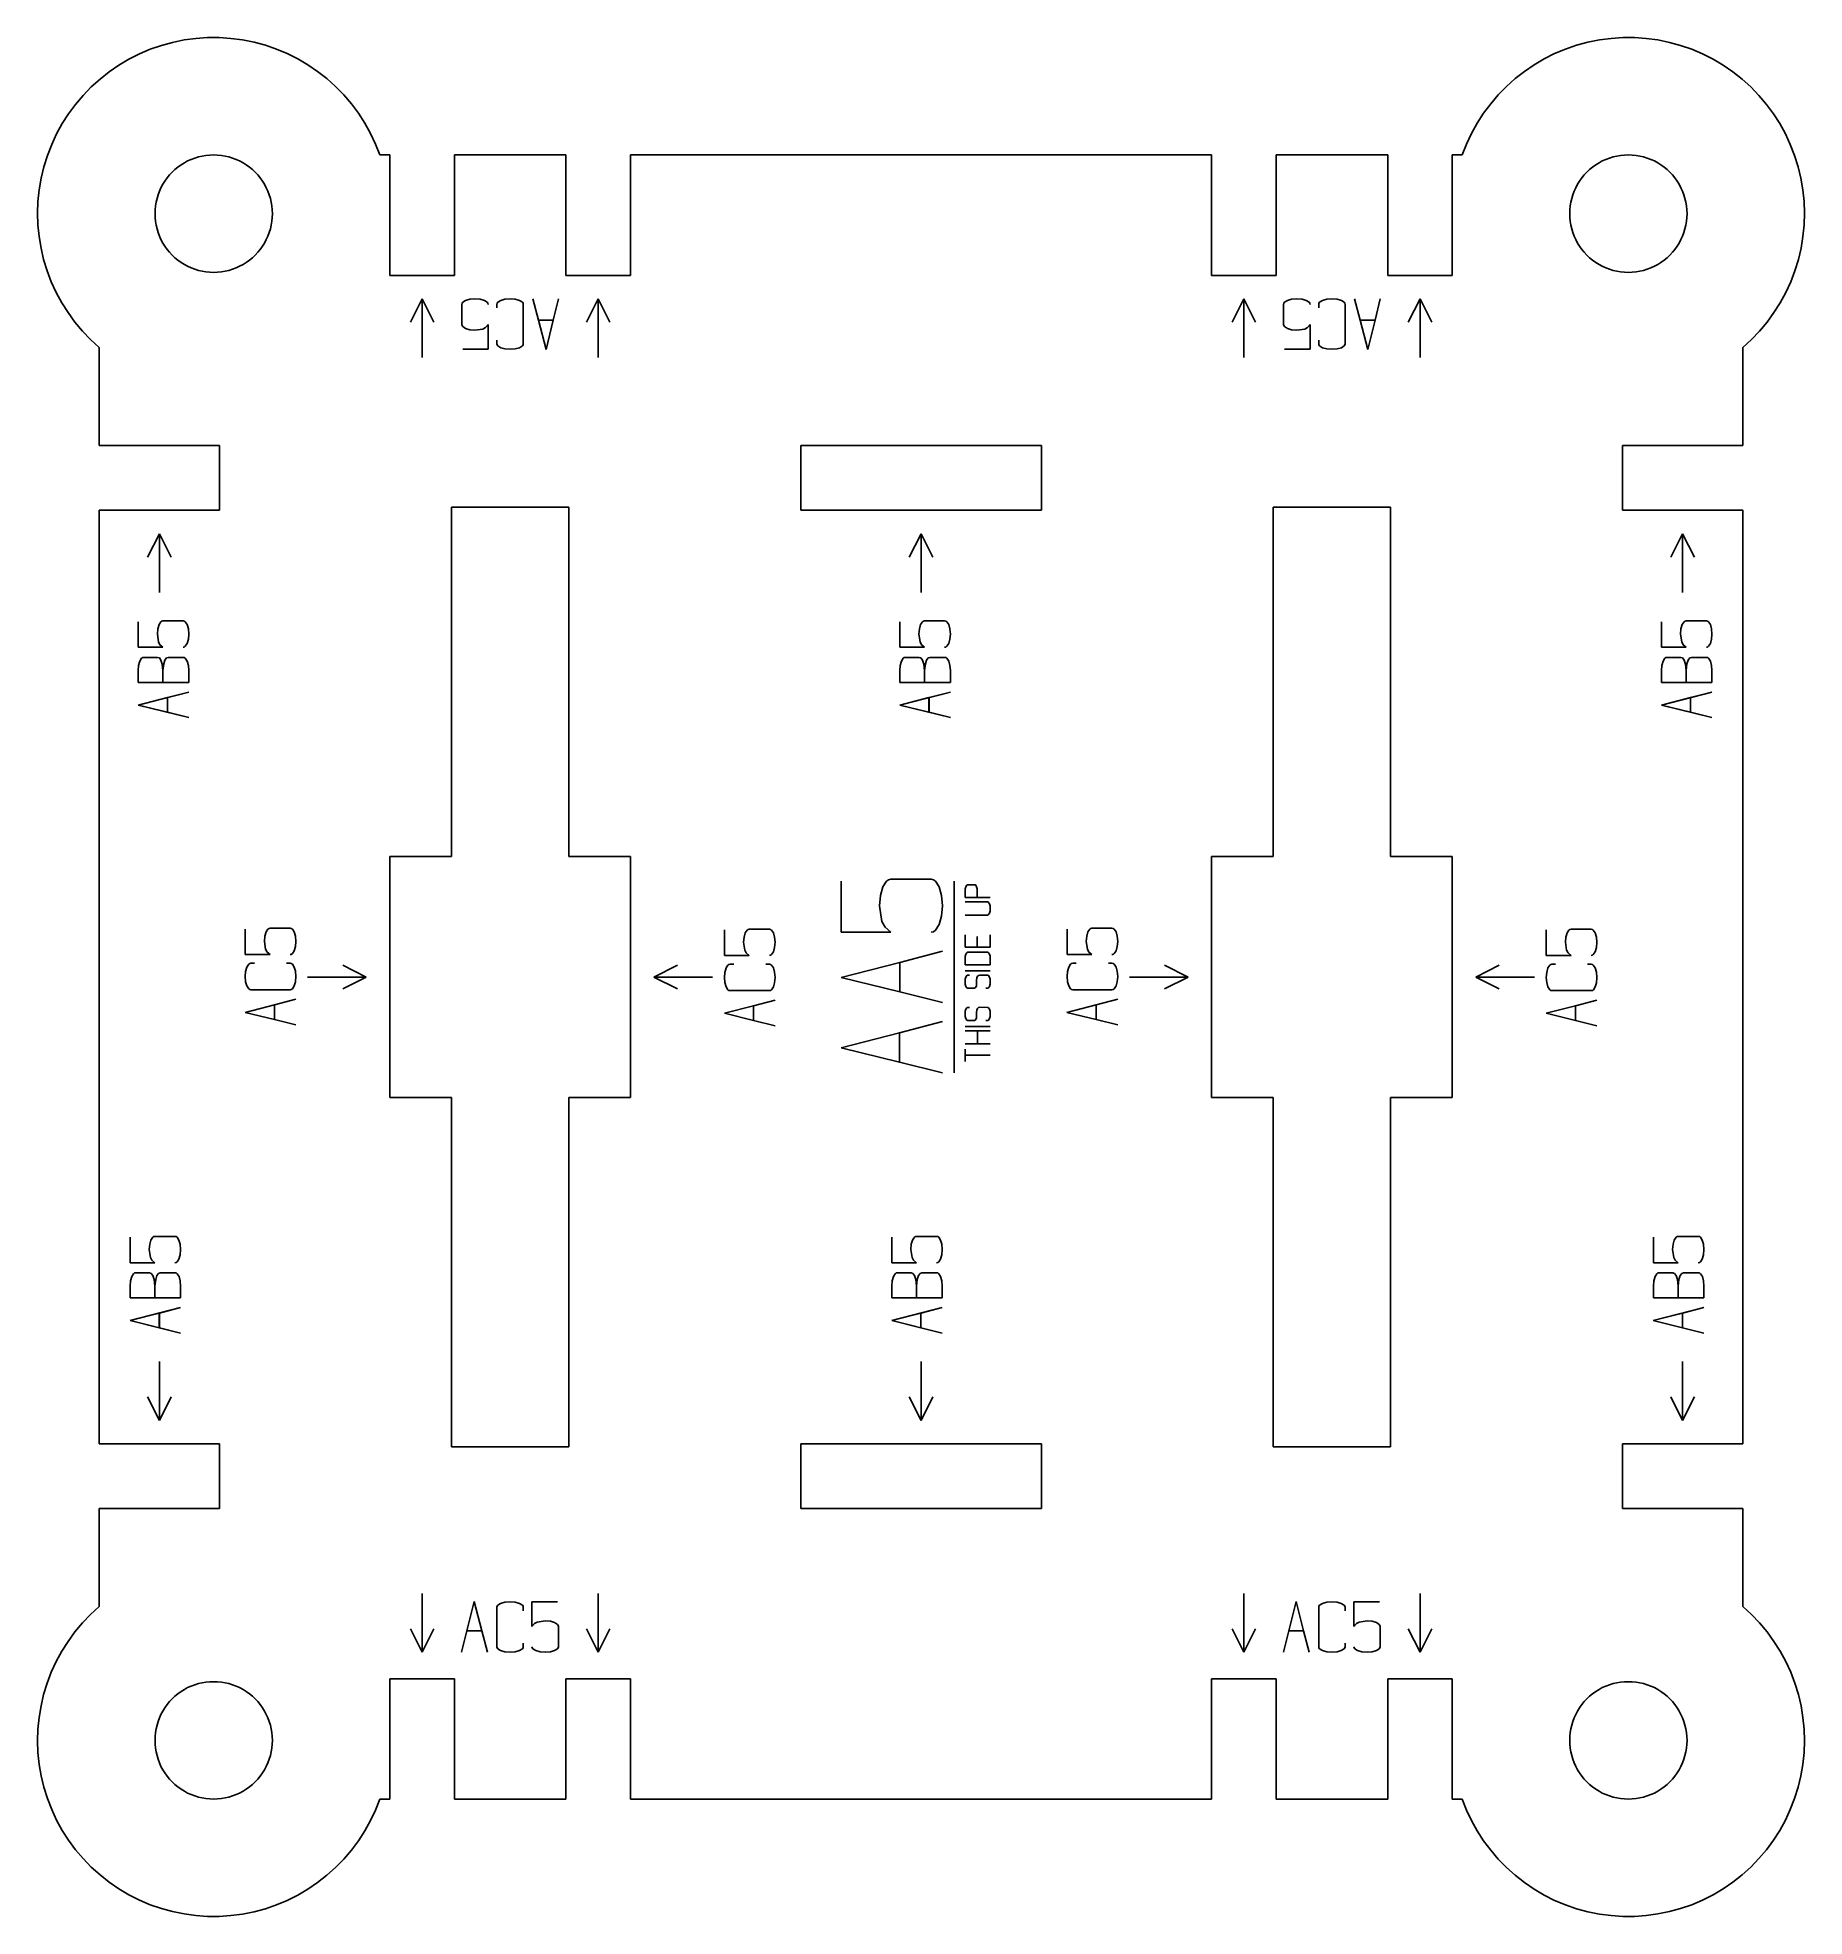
# Model space of a CAD drawing. Header units: millimetres. Extents: x -1672 to -1521, y -222 to -62.
import ezdxf

# ---------------------------------------------------------------- set-up
doc = ezdxf.new("R2010")
doc.units = ezdxf.units.MM
doc.layers.add('coding', color=2, linetype='Continuous')

msp = doc.modelspace()

# ---------------------------------------------------------------- linework, layer by layer
for p, q in [((-1659.22, -62.51), (-1658.23, -62.37)), ((-1658.23, -62.37), (-1657.23, -62.31)), ((-1657.23, -62.31), (-1656.23, -62.3)), ((-1656.23, -62.3), (-1655.23, -62.37)), ((-1655.23, -62.37), (-1654.24, -62.5)), ((-1538.67, -62.5), (-1537.67, -62.37)), ((-1537.67, -62.37), (-1536.68, -62.3)), ((-1536.68, -62.3), (-1535.68, -62.31)), ((-1535.68, -62.31), (-1534.68, -62.37)), ((-1534.68, -62.37), (-1533.69, -62.51)), ((-1663.92, -64.14), (-1663.02, -63.69)), ((-1663.02, -63.69), (-1662.1, -63.3)), ((-1662.1, -63.3), (-1661.16, -62.97)), ((-1661.16, -62.97), (-1660.2, -62.71)), ((-1660.2, -62.71), (-1659.22, -62.51)), ((-1654.24, -62.5), (-1653.26, -62.7)), ((-1653.26, -62.7), (-1652.3, -62.96)), ((-1652.3, -62.96), (-1651.35, -63.28)), ((-1651.35, -63.28), (-1650.43, -63.67)), ((-1650.43, -63.67), (-1649.54, -64.12)), ((-1543.37, -64.12), (-1542.48, -63.67)), ((-1542.48, -63.67), (-1541.55, -63.28)), ((-1541.55, -63.28), (-1540.61, -62.96)), ((-1540.61, -62.96), (-1539.65, -62.7)), ((-1539.65, -62.7), (-1538.67, -62.5)), ((-1533.69, -62.51), (-1532.71, -62.71)), ((-1532.71, -62.71), (-1531.75, -62.97)), ((-1531.75, -62.97), (-1530.8, -63.3)), ((-1530.8, -63.3), (-1529.88, -63.69)), ((-1529.88, -63.69), (-1528.99, -64.14)), ((-1666.38, -65.84), (-1665.6, -65.22)), ((-1665.6, -65.22), (-1664.78, -64.65)), ((-1664.78, -64.65), (-1663.92, -64.14)), ((-1649.54, -64.12), (-1648.68, -64.63)), ((-1648.68, -64.63), (-1647.85, -65.19)), ((-1647.85, -65.19), (-1647.06, -65.8)), ((-1545.84, -65.8), (-1545.06, -65.19)), ((-1545.06, -65.19), (-1544.23, -64.63)), ((-1544.23, -64.63), (-1543.37, -64.12)), ((-1528.99, -64.14), (-1528.13, -64.65)), ((-1528.13, -64.65), (-1527.31, -65.22)), ((-1527.31, -65.22), (-1526.52, -65.84)), ((-1667.82, -67.23), (-1667.13, -66.51)), ((-1667.13, -66.51), (-1666.38, -65.84)), ((-1647.06, -65.8), (-1646.32, -66.47)), ((-1646.32, -66.47), (-1645.62, -67.19)), ((-1645.62, -67.19), (-1644.97, -67.95)), ((-1547.93, -67.95), (-1547.29, -67.19)), ((-1547.29, -67.19), (-1546.59, -66.47)), ((-1546.59, -66.47), (-1545.84, -65.8)), ((-1526.52, -65.84), (-1525.78, -66.51)), ((-1525.78, -66.51), (-1525.09, -67.23)), ((-1669.6, -69.63), (-1669.06, -68.79)), ((-1669.06, -68.79), (-1668.47, -67.99)), ((-1668.47, -67.99), (-1667.82, -67.23)), ((-1644.97, -67.95), (-1644.38, -68.75)), ((-1644.38, -68.75), (-1643.84, -69.59)), ((-1549.07, -69.59), (-1548.53, -68.75)), ((-1548.53, -68.75), (-1547.93, -67.95)), ((-1525.09, -67.23), (-1524.44, -67.99)), ((-1524.44, -67.99), (-1523.85, -68.79)), ((-1523.85, -68.79), (-1523.31, -69.63)), ((-1670.08, -70.51), (-1669.6, -69.63)), ((-1643.84, -69.59), (-1643.35, -70.46)), ((-1549.56, -70.46), (-1549.07, -69.59)), ((-1523.31, -69.63), (-1522.83, -70.51)), ((-1670.86, -72.35), (-1670.5, -71.42)), ((-1670.5, -71.42), (-1670.08, -70.51)), ((-1643.35, -70.46), (-1642.93, -71.37)), ((-1642.93, -71.37), (-1642.56, -72.3)), ((-1550.35, -72.3), (-1549.98, -71.37)), ((-1549.98, -71.37), (-1549.56, -70.46)), ((-1522.83, -70.51), (-1522.41, -71.42)), ((-1522.41, -71.42), (-1522.04, -72.35)), ((-1671.4, -74.27), (-1671.16, -73.3)), ((-1671.16, -73.3), (-1670.86, -72.35)), ((-1660.24, -73.76), (-1660, -73.54)), ((-1660, -73.54), (-1659.75, -73.33)), ((-1659.75, -73.33), (-1659.48, -73.14)), ((-1659.48, -73.14), (-1659.2, -72.97)), ((-1659.2, -72.97), (-1658.92, -72.81)), ((-1658.92, -72.81), (-1658.62, -72.68)), ((-1658.62, -72.68), (-1658.31, -72.56)), ((-1658.31, -72.56), (-1658, -72.47)), ((-1658, -72.47), (-1657.68, -72.39)), ((-1657.68, -72.39), (-1657.36, -72.34)), ((-1657.36, -72.34), (-1657.03, -72.31)), ((-1657.03, -72.31), (-1656.7, -72.3)), ((-1656.7, -72.3), (-1656.38, -72.31)), ((-1656.38, -72.31), (-1656.05, -72.34)), ((-1656.05, -72.34), (-1655.73, -72.39)), ((-1655.73, -72.39), (-1655.41, -72.47)), ((-1655.41, -72.47), (-1655.1, -72.56)), ((-1655.1, -72.56), (-1654.79, -72.68)), ((-1654.79, -72.68), (-1654.49, -72.81)), ((-1654.49, -72.81), (-1654.2, -72.97)), ((-1654.2, -72.97), (-1653.93, -73.14)), ((-1653.93, -73.14), (-1653.66, -73.33)), ((-1653.66, -73.33), (-1653.41, -73.54)), ((-1653.41, -73.54), (-1653.17, -73.76)), ((-1642.56, -72.3), (-1641.7, -72.3)), ((-1641.7, -82.55), (-1641.7, -72.3)), ((-1636.2, -72.3), (-1636.2, -82.55)), ((-1636.2, -72.3), (-1626.7, -72.3)), ((-1626.7, -82.55), (-1626.7, -72.3)), ((-1621.2, -72.3), (-1621.2, -82.55)), ((-1621.2, -72.3), (-1571.7, -72.3)), ((-1571.7, -82.55), (-1571.7, -72.3)), ((-1566.2, -72.3), (-1556.7, -72.3)), ((-1566.2, -72.3), (-1566.2, -82.55)), ((-1556.7, -82.55), (-1556.7, -72.3)), ((-1551.2, -72.3), (-1550.35, -72.3)), ((-1551.2, -72.3), (-1551.2, -82.55)), ((-1539.74, -73.76), (-1539.5, -73.54)), ((-1539.5, -73.54), (-1539.25, -73.33)), ((-1539.25, -73.33), (-1538.98, -73.14)), ((-1538.98, -73.14), (-1538.7, -72.97)), ((-1538.7, -72.97), (-1538.42, -72.81)), ((-1538.42, -72.81), (-1538.12, -72.68)), ((-1538.12, -72.68), (-1537.81, -72.56)), ((-1537.81, -72.56), (-1537.5, -72.47)), ((-1537.5, -72.47), (-1537.18, -72.39)), ((-1537.18, -72.39), (-1536.86, -72.34)), ((-1536.86, -72.34), (-1536.53, -72.31)), ((-1536.53, -72.31), (-1536.2, -72.3)), ((-1536.2, -72.3), (-1535.88, -72.31)), ((-1535.88, -72.31), (-1535.55, -72.34)), ((-1535.55, -72.34), (-1535.23, -72.39)), ((-1535.23, -72.39), (-1534.91, -72.47)), ((-1534.91, -72.47), (-1534.6, -72.56)), ((-1534.6, -72.56), (-1534.29, -72.68)), ((-1534.29, -72.68), (-1533.99, -72.81)), ((-1533.99, -72.81), (-1533.7, -72.97)), ((-1533.7, -72.97), (-1533.43, -73.14)), ((-1533.43, -73.14), (-1533.16, -73.33)), ((-1533.16, -73.33), (-1532.91, -73.54)), ((-1532.91, -73.54), (-1532.67, -73.76)), ((-1522.04, -72.35), (-1521.75, -73.3)), ((-1521.75, -73.3), (-1521.51, -74.27)), ((-1671.56, -75.26), (-1671.4, -74.27)), ((-1661.32, -75.38), (-1661.19, -75.09)), ((-1661.19, -75.09), (-1661.03, -74.8)), ((-1661.03, -74.8), (-1660.86, -74.52)), ((-1660.86, -74.52), (-1660.67, -74.25)), ((-1660.67, -74.25), (-1660.46, -74)), ((-1660.46, -74), (-1660.24, -73.76)), ((-1653.17, -73.76), (-1652.94, -74)), ((-1652.94, -74), (-1652.74, -74.25)), ((-1652.74, -74.25), (-1652.55, -74.52)), ((-1652.55, -74.52), (-1652.37, -74.8)), ((-1652.37, -74.8), (-1652.22, -75.09)), ((-1652.22, -75.09), (-1652.08, -75.38)), ((-1540.82, -75.38), (-1540.69, -75.09)), ((-1540.69, -75.09), (-1540.53, -74.8)), ((-1540.53, -74.8), (-1540.36, -74.52)), ((-1540.36, -74.52), (-1540.17, -74.25)), ((-1540.17, -74.25), (-1539.96, -74)), ((-1539.96, -74), (-1539.74, -73.76)), ((-1532.67, -73.76), (-1532.45, -74)), ((-1532.45, -74), (-1532.24, -74.25)), ((-1532.24, -74.25), (-1532.05, -74.52)), ((-1532.05, -74.52), (-1531.87, -74.8)), ((-1531.87, -74.8), (-1531.72, -75.09)), ((-1531.72, -75.09), (-1531.59, -75.38)), ((-1521.51, -74.27), (-1521.34, -75.26)), ((-1671.7, -77.25), (-1671.67, -76.25)), ((-1671.67, -76.25), (-1671.56, -75.26)), ((-1661.69, -76.97), (-1661.66, -76.64)), ((-1661.66, -76.64), (-1661.61, -76.32)), ((-1661.61, -76.32), (-1661.53, -76)), ((-1661.53, -76), (-1661.44, -75.69)), ((-1661.44, -75.69), (-1661.32, -75.38)), ((-1652.08, -75.38), (-1651.97, -75.69)), ((-1651.97, -75.69), (-1651.87, -76)), ((-1651.87, -76), (-1651.8, -76.32)), ((-1651.8, -76.32), (-1651.75, -76.64)), ((-1651.75, -76.64), (-1651.71, -76.97)), ((-1541.19, -76.97), (-1541.16, -76.64)), ((-1541.16, -76.64), (-1541.11, -76.32)), ((-1541.11, -76.32), (-1541.03, -76)), ((-1541.03, -76), (-1540.94, -75.69)), ((-1540.94, -75.69), (-1540.82, -75.38)), ((-1531.59, -75.38), (-1531.47, -75.69)), ((-1531.47, -75.69), (-1531.38, -76)), ((-1531.38, -76), (-1531.3, -76.32)), ((-1531.3, -76.32), (-1531.25, -76.64)), ((-1531.25, -76.64), (-1531.22, -76.97)), ((-1521.34, -75.26), (-1521.24, -76.25)), ((-1521.24, -76.25), (-1521.2, -77.25)), ((-1671.67, -78.25), (-1671.7, -77.25)), ((-1671.58, -79.24), (-1671.67, -78.25)), ((-1661.7, -77.3), (-1661.69, -76.97)), ((-1661.69, -77.62), (-1661.7, -77.3)), ((-1661.66, -77.95), (-1661.69, -77.62)), ((-1661.61, -78.27), (-1661.66, -77.95)), ((-1661.53, -78.59), (-1661.61, -78.27)), ((-1651.8, -78.27), (-1651.87, -78.59)), ((-1651.75, -77.95), (-1651.8, -78.27)), ((-1651.71, -77.62), (-1651.75, -77.95)), ((-1651.71, -76.97), (-1651.7, -77.3)), ((-1651.7, -77.3), (-1651.71, -77.62)), ((-1541.2, -77.3), (-1541.19, -76.97)), ((-1541.19, -77.62), (-1541.2, -77.3)), ((-1541.16, -77.95), (-1541.19, -77.62)), ((-1541.11, -78.27), (-1541.16, -77.95)), ((-1541.03, -78.59), (-1541.11, -78.27)), ((-1531.3, -78.27), (-1531.38, -78.59)), ((-1531.25, -77.95), (-1531.3, -78.27)), ((-1531.22, -77.62), (-1531.25, -77.95)), ((-1531.22, -76.97), (-1531.2, -77.3)), ((-1531.2, -77.3), (-1531.22, -77.62)), ((-1521.24, -78.25), (-1521.33, -79.24)), ((-1521.2, -77.25), (-1521.24, -78.25)), ((-1671.41, -80.23), (-1671.58, -79.24)), ((-1661.44, -78.9), (-1661.53, -78.59)), ((-1661.32, -79.21), (-1661.44, -78.9)), ((-1661.19, -79.51), (-1661.32, -79.21)), ((-1661.03, -79.8), (-1661.19, -79.51)), ((-1660.86, -80.07), (-1661.03, -79.8)), ((-1652.37, -79.8), (-1652.55, -80.07)), ((-1652.22, -79.51), (-1652.37, -79.8)), ((-1652.08, -79.21), (-1652.22, -79.51)), ((-1651.97, -78.9), (-1652.08, -79.21)), ((-1651.87, -78.59), (-1651.97, -78.9)), ((-1540.94, -78.9), (-1541.03, -78.59)), ((-1540.82, -79.21), (-1540.94, -78.9)), ((-1540.69, -79.51), (-1540.82, -79.21)), ((-1540.53, -79.8), (-1540.69, -79.51)), ((-1540.36, -80.07), (-1540.53, -79.8)), ((-1531.87, -79.8), (-1532.05, -80.07)), ((-1531.72, -79.51), (-1531.87, -79.8)), ((-1531.59, -79.21), (-1531.72, -79.51)), ((-1531.47, -78.9), (-1531.59, -79.21)), ((-1531.38, -78.59), (-1531.47, -78.9)), ((-1521.33, -79.24), (-1521.49, -80.23)), ((-1671.19, -81.2), (-1671.41, -80.23)), ((-1670.89, -82.16), (-1671.19, -81.2)), ((-1660.67, -80.34), (-1660.86, -80.07)), ((-1660.46, -80.59), (-1660.67, -80.34)), ((-1660.24, -80.83), (-1660.46, -80.59)), ((-1660, -81.06), (-1660.24, -80.83)), ((-1659.75, -81.26), (-1660, -81.06)), ((-1659.48, -81.45), (-1659.75, -81.26)), ((-1659.2, -81.63), (-1659.48, -81.45)), ((-1653.93, -81.45), (-1654.2, -81.63)), ((-1653.66, -81.26), (-1653.93, -81.45)), ((-1653.41, -81.06), (-1653.66, -81.26)), ((-1653.17, -80.83), (-1653.41, -81.06)), ((-1652.94, -80.59), (-1653.17, -80.83)), ((-1652.74, -80.34), (-1652.94, -80.59)), ((-1652.55, -80.07), (-1652.74, -80.34)), ((-1540.17, -80.34), (-1540.36, -80.07)), ((-1539.96, -80.59), (-1540.17, -80.34)), ((-1539.74, -80.83), (-1539.96, -80.59)), ((-1539.5, -81.06), (-1539.74, -80.83)), ((-1539.25, -81.26), (-1539.5, -81.06)), ((-1538.98, -81.45), (-1539.25, -81.26)), ((-1538.7, -81.63), (-1538.98, -81.45)), ((-1533.43, -81.45), (-1533.7, -81.63)), ((-1533.16, -81.26), (-1533.43, -81.45)), ((-1532.91, -81.06), (-1533.16, -81.26)), ((-1532.67, -80.83), (-1532.91, -81.06)), ((-1532.45, -80.59), (-1532.67, -80.83)), ((-1532.24, -80.34), (-1532.45, -80.59)), ((-1532.05, -80.07), (-1532.24, -80.34)), ((-1521.72, -81.2), (-1522.01, -82.16)), ((-1521.49, -80.23), (-1521.72, -81.2)), ((-1670.54, -83.09), (-1670.89, -82.16)), ((-1670.12, -84), (-1670.54, -83.09)), ((-1658.92, -81.78), (-1659.2, -81.63)), ((-1658.62, -81.92), (-1658.92, -81.78)), ((-1658.31, -82.03), (-1658.62, -81.92)), ((-1658, -82.13), (-1658.31, -82.03)), ((-1657.68, -82.2), (-1658, -82.13)), ((-1657.36, -82.25), (-1657.68, -82.2)), ((-1657.03, -82.29), (-1657.36, -82.25)), ((-1656.7, -82.3), (-1657.03, -82.29)), ((-1656.38, -82.29), (-1656.7, -82.3)), ((-1656.05, -82.25), (-1656.38, -82.29)), ((-1655.73, -82.2), (-1656.05, -82.25)), ((-1655.41, -82.13), (-1655.73, -82.2)), ((-1655.1, -82.03), (-1655.41, -82.13)), ((-1654.79, -81.92), (-1655.1, -82.03)), ((-1654.49, -81.78), (-1654.79, -81.92)), ((-1654.2, -81.63), (-1654.49, -81.78)), ((-1636.2, -82.55), (-1641.7, -82.55)), ((-1621.2, -82.55), (-1626.7, -82.55)), ((-1566.2, -82.55), (-1571.7, -82.55)), ((-1551.2, -82.55), (-1556.7, -82.55)), ((-1538.42, -81.78), (-1538.7, -81.63)), ((-1538.12, -81.92), (-1538.42, -81.78)), ((-1537.81, -82.03), (-1538.12, -81.92)), ((-1537.5, -82.13), (-1537.81, -82.03)), ((-1537.18, -82.2), (-1537.5, -82.13)), ((-1536.86, -82.25), (-1537.18, -82.2)), ((-1536.53, -82.29), (-1536.86, -82.25)), ((-1536.2, -82.3), (-1536.53, -82.29)), ((-1535.88, -82.29), (-1536.2, -82.3)), ((-1535.55, -82.25), (-1535.88, -82.29)), ((-1535.23, -82.2), (-1535.55, -82.25)), ((-1534.91, -82.13), (-1535.23, -82.2)), ((-1534.6, -82.03), (-1534.91, -82.13)), ((-1534.29, -81.92), (-1534.6, -82.03)), ((-1533.99, -81.78), (-1534.29, -81.92)), ((-1533.7, -81.63), (-1533.99, -81.78)), ((-1522.37, -83.09), (-1522.79, -84)), ((-1522.01, -82.16), (-1522.37, -83.09)), ((-1669.65, -84.88), (-1670.12, -84)), ((-1522.79, -84), (-1523.26, -84.88)), ((-1669.11, -85.72), (-1669.65, -84.88)), ((-1668.52, -86.53), (-1669.11, -85.72)), ((-1523.8, -85.72), (-1524.39, -86.53)), ((-1523.26, -84.88), (-1523.8, -85.72)), ((-1667.88, -87.3), (-1668.52, -86.53)), ((-1667.19, -88.02), (-1667.88, -87.3)), ((-1525.03, -87.3), (-1525.72, -88.02)), ((-1524.39, -86.53), (-1525.03, -87.3)), ((-1666.45, -88.7), (-1667.19, -88.02)), ((-1666.45, -97.05), (-1666.45, -88.7)), ((-1525.72, -88.02), (-1526.45, -88.7)), ((-1526.45, -88.7), (-1526.45, -97.05)), ((-1666.45, -97.05), (-1656.2, -97.05)), ((-1656.2, -97.05), (-1656.2, -102.55)), ((-1606.7, -97.05), (-1606.7, -102.55)), ((-1586.2, -97.05), (-1606.7, -97.05)), ((-1586.2, -102.55), (-1586.2, -97.05)), ((-1536.7, -97.05), (-1536.7, -102.55)), ((-1526.45, -97.05), (-1536.7, -97.05)), ((-1636.45, -132.05), (-1636.45, -102.3)), ((-1636.45, -102.3), (-1626.45, -102.3)), ((-1626.45, -102.3), (-1626.45, -132.05)), ((-1566.45, -102.3), (-1556.45, -102.3)), ((-1566.45, -132.05), (-1566.45, -102.3)), ((-1556.45, -102.3), (-1556.45, -132.05)), ((-1656.2, -102.55), (-1666.45, -102.55)), ((-1666.45, -102.55), (-1666.45, -182.05)), ((-1606.7, -102.55), (-1586.2, -102.55)), ((-1536.7, -102.55), (-1526.45, -102.55)), ((-1526.45, -182.05), (-1526.45, -102.55)), ((-1636.45, -132.05), (-1641.7, -132.05)), ((-1641.7, -152.55), (-1641.7, -132.05)), ((-1621.2, -132.05), (-1626.45, -132.05)), ((-1621.2, -152.55), (-1621.2, -132.05)), ((-1566.45, -132.05), (-1571.7, -132.05)), ((-1571.7, -132.05), (-1571.7, -152.55)), ((-1551.2, -132.05), (-1556.45, -132.05)), ((-1551.2, -152.55), (-1551.2, -132.05)), ((-1636.45, -152.55), (-1641.7, -152.55)), ((-1636.45, -152.55), (-1636.45, -182.3)), ((-1621.2, -152.55), (-1626.45, -152.55)), ((-1626.45, -182.3), (-1626.45, -152.55)), ((-1566.45, -152.55), (-1571.7, -152.55)), ((-1566.45, -152.55), (-1566.45, -182.3)), ((-1551.2, -152.55), (-1556.45, -152.55)), ((-1556.45, -182.3), (-1556.45, -152.55)), ((-1656.2, -182.05), (-1666.45, -182.05)), ((-1656.2, -187.55), (-1656.2, -182.05)), ((-1636.45, -182.3), (-1626.45, -182.3)), ((-1606.7, -187.55), (-1606.7, -182.05)), ((-1606.7, -182.05), (-1586.2, -182.05)), ((-1586.2, -182.05), (-1586.2, -187.55)), ((-1566.45, -182.3), (-1556.45, -182.3)), ((-1536.7, -187.55), (-1536.7, -182.05)), ((-1536.7, -182.05), (-1526.45, -182.05)), ((-1666.45, -187.55), (-1666.45, -195.9)), ((-1666.45, -187.55), (-1656.2, -187.55)), ((-1586.2, -187.55), (-1606.7, -187.55)), ((-1526.45, -187.55), (-1536.7, -187.55)), ((-1526.45, -195.9), (-1526.45, -187.55)), ((-1667.88, -197.3), (-1667.19, -196.57)), ((-1667.19, -196.57), (-1666.45, -195.9)), ((-1526.45, -195.9), (-1525.72, -196.57)), ((-1525.72, -196.57), (-1525.03, -197.3)), ((-1669.11, -198.87), (-1668.52, -198.06)), ((-1668.52, -198.06), (-1667.88, -197.3)), ((-1525.03, -197.3), (-1524.39, -198.06)), ((-1524.39, -198.06), (-1523.8, -198.87)), ((-1670.12, -200.59), (-1669.65, -199.71)), ((-1669.65, -199.71), (-1669.11, -198.87)), ((-1523.8, -198.87), (-1523.26, -199.71)), ((-1523.26, -199.71), (-1522.79, -200.59)), ((-1670.89, -202.44), (-1670.54, -201.5)), ((-1670.54, -201.5), (-1670.12, -200.59)), ((-1522.79, -200.59), (-1522.37, -201.5)), ((-1522.37, -201.5), (-1522.01, -202.44)), ((-1671.19, -203.39), (-1670.89, -202.44)), ((-1659.75, -203.33), (-1659.48, -203.14)), ((-1659.48, -203.14), (-1659.2, -202.97)), ((-1659.2, -202.97), (-1658.92, -202.81)), ((-1658.92, -202.81), (-1658.62, -202.68)), ((-1658.62, -202.68), (-1658.31, -202.56)), ((-1658.31, -202.56), (-1658, -202.47)), ((-1658, -202.47), (-1657.68, -202.39)), ((-1657.68, -202.39), (-1657.36, -202.34)), ((-1657.36, -202.34), (-1657.03, -202.31)), ((-1657.03, -202.31), (-1656.7, -202.3)), ((-1656.7, -202.3), (-1656.38, -202.31)), ((-1656.38, -202.31), (-1656.05, -202.34)), ((-1656.05, -202.34), (-1655.73, -202.39)), ((-1655.73, -202.39), (-1655.41, -202.47)), ((-1655.41, -202.47), (-1655.1, -202.56)), ((-1655.1, -202.56), (-1654.79, -202.68)), ((-1654.79, -202.68), (-1654.49, -202.81)), ((-1654.49, -202.81), (-1654.2, -202.97)), ((-1654.2, -202.97), (-1653.93, -203.14)), ((-1653.93, -203.14), (-1653.66, -203.33)), ((-1641.7, -202.05), (-1641.7, -212.3)), ((-1636.2, -202.05), (-1641.7, -202.05)), ((-1636.2, -212.3), (-1636.2, -202.05)), ((-1621.2, -202.05), (-1626.7, -202.05)), ((-1626.7, -202.05), (-1626.7, -212.3)), ((-1621.2, -212.3), (-1621.2, -202.05)), ((-1571.7, -202.05), (-1571.7, -212.3)), ((-1566.2, -202.05), (-1571.7, -202.05)), ((-1566.2, -212.3), (-1566.2, -202.05)), ((-1556.7, -202.05), (-1556.7, -212.3)), ((-1551.2, -202.05), (-1556.7, -202.05)), ((-1551.2, -212.3), (-1551.2, -202.05)), ((-1539.25, -203.33), (-1538.98, -203.14)), ((-1538.98, -203.14), (-1538.7, -202.97)), ((-1538.7, -202.97), (-1538.42, -202.81)), ((-1538.42, -202.81), (-1538.12, -202.68)), ((-1538.12, -202.68), (-1537.81, -202.56)), ((-1537.81, -202.56), (-1537.5, -202.47)), ((-1537.5, -202.47), (-1537.18, -202.39)), ((-1537.18, -202.39), (-1536.86, -202.34)), ((-1536.86, -202.34), (-1536.53, -202.31)), ((-1536.53, -202.31), (-1536.2, -202.3)), ((-1536.2, -202.3), (-1535.88, -202.31)), ((-1535.88, -202.31), (-1535.55, -202.34)), ((-1535.55, -202.34), (-1535.23, -202.39)), ((-1535.23, -202.39), (-1534.91, -202.47)), ((-1534.91, -202.47), (-1534.6, -202.56)), ((-1534.6, -202.56), (-1534.29, -202.68)), ((-1534.29, -202.68), (-1533.99, -202.81)), ((-1533.99, -202.81), (-1533.7, -202.97)), ((-1533.7, -202.97), (-1533.43, -203.14)), ((-1533.43, -203.14), (-1533.16, -203.33)), ((-1522.01, -202.44), (-1521.72, -203.39)), ((-1671.58, -205.35), (-1671.41, -204.36)), ((-1671.41, -204.36), (-1671.19, -203.39)), ((-1661.03, -204.8), (-1660.86, -204.52)), ((-1660.86, -204.52), (-1660.67, -204.25)), ((-1660.67, -204.25), (-1660.46, -204)), ((-1660.46, -204), (-1660.24, -203.76)), ((-1660.24, -203.76), (-1660, -203.54)), ((-1660, -203.54), (-1659.75, -203.33)), ((-1653.66, -203.33), (-1653.41, -203.54)), ((-1653.41, -203.54), (-1653.17, -203.76)), ((-1653.17, -203.76), (-1652.94, -204)), ((-1652.94, -204), (-1652.74, -204.25)), ((-1652.74, -204.25), (-1652.55, -204.52)), ((-1652.55, -204.52), (-1652.37, -204.8)), ((-1540.53, -204.8), (-1540.36, -204.52)), ((-1540.36, -204.52), (-1540.17, -204.25)), ((-1540.17, -204.25), (-1539.96, -204)), ((-1539.96, -204), (-1539.74, -203.76)), ((-1539.74, -203.76), (-1539.5, -203.54)), ((-1539.5, -203.54), (-1539.25, -203.33)), ((-1533.16, -203.33), (-1532.91, -203.54)), ((-1532.91, -203.54), (-1532.67, -203.76)), ((-1532.67, -203.76), (-1532.45, -204)), ((-1532.45, -204), (-1532.24, -204.25)), ((-1532.24, -204.25), (-1532.05, -204.52)), ((-1532.05, -204.52), (-1531.87, -204.8)), ((-1521.72, -203.39), (-1521.49, -204.36)), ((-1521.49, -204.36), (-1521.33, -205.35)), ((-1671.7, -207.34), (-1671.67, -206.34)), ((-1671.67, -206.34), (-1671.58, -205.35)), ((-1661.66, -206.64), (-1661.61, -206.32)), ((-1661.61, -206.32), (-1661.53, -206)), ((-1661.53, -206), (-1661.44, -205.69)), ((-1661.44, -205.69), (-1661.32, -205.38)), ((-1661.32, -205.38), (-1661.19, -205.09)), ((-1661.19, -205.09), (-1661.03, -204.8)), ((-1652.37, -204.8), (-1652.22, -205.09)), ((-1652.22, -205.09), (-1652.08, -205.38)), ((-1652.08, -205.38), (-1651.97, -205.69)), ((-1651.97, -205.69), (-1651.87, -206)), ((-1651.87, -206), (-1651.8, -206.32)), ((-1651.8, -206.32), (-1651.75, -206.64)), ((-1541.16, -206.64), (-1541.11, -206.32)), ((-1541.11, -206.32), (-1541.03, -206)), ((-1541.03, -206), (-1540.94, -205.69)), ((-1540.94, -205.69), (-1540.82, -205.38)), ((-1540.82, -205.38), (-1540.69, -205.09)), ((-1540.69, -205.09), (-1540.53, -204.8)), ((-1531.87, -204.8), (-1531.72, -205.09)), ((-1531.72, -205.09), (-1531.59, -205.38)), ((-1531.59, -205.38), (-1531.47, -205.69)), ((-1531.47, -205.69), (-1531.38, -206)), ((-1531.38, -206), (-1531.3, -206.32)), ((-1531.3, -206.32), (-1531.25, -206.64)), ((-1521.33, -205.35), (-1521.24, -206.34)), ((-1521.24, -206.34), (-1521.2, -207.34)), ((-1671.67, -208.34), (-1671.7, -207.34)), ((-1661.7, -207.3), (-1661.69, -206.97)), ((-1661.69, -207.62), (-1661.7, -207.3)), ((-1661.69, -206.97), (-1661.66, -206.64)), ((-1661.66, -207.95), (-1661.69, -207.62)), ((-1661.61, -208.27), (-1661.66, -207.95)), ((-1651.75, -207.95), (-1651.8, -208.27)), ((-1651.75, -206.64), (-1651.71, -206.97)), ((-1651.71, -207.62), (-1651.75, -207.95)), ((-1651.71, -206.97), (-1651.7, -207.3)), ((-1651.7, -207.3), (-1651.71, -207.62)), ((-1541.2, -207.3), (-1541.19, -206.97)), ((-1541.19, -207.62), (-1541.2, -207.3)), ((-1541.19, -206.97), (-1541.16, -206.64)), ((-1541.16, -207.95), (-1541.19, -207.62)), ((-1541.11, -208.27), (-1541.16, -207.95)), ((-1531.25, -207.95), (-1531.3, -208.27)), ((-1531.25, -206.64), (-1531.22, -206.97)), ((-1531.22, -207.62), (-1531.25, -207.95)), ((-1531.22, -206.97), (-1531.2, -207.3)), ((-1531.2, -207.3), (-1531.22, -207.62)), ((-1521.2, -207.34), (-1521.24, -208.34)), ((-1671.56, -209.34), (-1671.67, -208.34)), ((-1671.4, -210.32), (-1671.56, -209.34)), ((-1661.53, -208.59), (-1661.61, -208.27)), ((-1661.44, -208.9), (-1661.53, -208.59)), ((-1661.32, -209.21), (-1661.44, -208.9)), ((-1661.19, -209.51), (-1661.32, -209.21)), ((-1661.03, -209.8), (-1661.19, -209.51)), ((-1652.22, -209.51), (-1652.37, -209.8)), ((-1652.08, -209.21), (-1652.22, -209.51)), ((-1651.97, -208.9), (-1652.08, -209.21)), ((-1651.87, -208.59), (-1651.97, -208.9)), ((-1651.8, -208.27), (-1651.87, -208.59)), ((-1541.03, -208.59), (-1541.11, -208.27)), ((-1540.94, -208.9), (-1541.03, -208.59)), ((-1540.82, -209.21), (-1540.94, -208.9)), ((-1540.69, -209.51), (-1540.82, -209.21)), ((-1540.53, -209.8), (-1540.69, -209.51)), ((-1531.72, -209.51), (-1531.87, -209.8)), ((-1531.59, -209.21), (-1531.72, -209.51)), ((-1531.47, -208.9), (-1531.59, -209.21)), ((-1531.38, -208.59), (-1531.47, -208.9)), ((-1531.3, -208.27), (-1531.38, -208.59)), ((-1521.34, -209.34), (-1521.51, -210.32)), ((-1521.24, -208.34), (-1521.34, -209.34)), ((-1671.16, -211.29), (-1671.4, -210.32)), ((-1660.86, -210.07), (-1661.03, -209.8)), ((-1660.67, -210.34), (-1660.86, -210.07)), ((-1660.46, -210.59), (-1660.67, -210.34)), ((-1660.24, -210.83), (-1660.46, -210.59)), ((-1660, -211.06), (-1660.24, -210.83)), ((-1659.75, -211.26), (-1660, -211.06)), ((-1653.41, -211.06), (-1653.66, -211.26)), ((-1653.17, -210.83), (-1653.41, -211.06)), ((-1652.94, -210.59), (-1653.17, -210.83)), ((-1652.74, -210.34), (-1652.94, -210.59)), ((-1652.55, -210.07), (-1652.74, -210.34)), ((-1652.37, -209.8), (-1652.55, -210.07)), ((-1540.36, -210.07), (-1540.53, -209.8)), ((-1540.17, -210.34), (-1540.36, -210.07)), ((-1539.96, -210.59), (-1540.17, -210.34)), ((-1539.74, -210.83), (-1539.96, -210.59)), ((-1539.5, -211.06), (-1539.74, -210.83)), ((-1539.25, -211.26), (-1539.5, -211.06)), ((-1532.91, -211.06), (-1533.16, -211.26)), ((-1532.67, -210.83), (-1532.91, -211.06)), ((-1532.45, -210.59), (-1532.67, -210.83)), ((-1532.24, -210.34), (-1532.45, -210.59)), ((-1532.05, -210.07), (-1532.24, -210.34)), ((-1531.87, -209.8), (-1532.05, -210.07)), ((-1521.51, -210.32), (-1521.75, -211.29)), ((-1670.86, -212.25), (-1671.16, -211.29)), ((-1670.5, -213.18), (-1670.86, -212.25)), ((-1659.48, -211.45), (-1659.75, -211.26)), ((-1659.2, -211.63), (-1659.48, -211.45)), ((-1658.92, -211.78), (-1659.2, -211.63)), ((-1658.62, -211.92), (-1658.92, -211.78)), ((-1658.31, -212.03), (-1658.62, -211.92)), ((-1658, -212.13), (-1658.31, -212.03)), ((-1657.68, -212.2), (-1658, -212.13)), ((-1657.36, -212.25), (-1657.68, -212.2)), ((-1657.03, -212.29), (-1657.36, -212.25)), ((-1656.7, -212.3), (-1657.03, -212.29)), ((-1656.38, -212.29), (-1656.7, -212.3)), ((-1656.05, -212.25), (-1656.38, -212.29)), ((-1655.73, -212.2), (-1656.05, -212.25)), ((-1655.41, -212.13), (-1655.73, -212.2)), ((-1655.1, -212.03), (-1655.41, -212.13)), ((-1654.79, -211.92), (-1655.1, -212.03)), ((-1654.49, -211.78), (-1654.79, -211.92)), ((-1654.2, -211.63), (-1654.49, -211.78)), ((-1653.93, -211.45), (-1654.2, -211.63)), ((-1653.66, -211.26), (-1653.93, -211.45)), ((-1642.56, -212.3), (-1642.93, -213.23)), ((-1642.56, -212.3), (-1641.7, -212.3)), ((-1636.2, -212.3), (-1626.7, -212.3)), ((-1621.2, -212.3), (-1571.7, -212.3)), ((-1566.2, -212.3), (-1556.7, -212.3)), ((-1551.2, -212.3), (-1550.35, -212.3)), ((-1549.98, -213.23), (-1550.35, -212.3)), ((-1538.98, -211.45), (-1539.25, -211.26)), ((-1538.7, -211.63), (-1538.98, -211.45)), ((-1538.42, -211.78), (-1538.7, -211.63)), ((-1538.12, -211.92), (-1538.42, -211.78)), ((-1537.81, -212.03), (-1538.12, -211.92)), ((-1537.5, -212.13), (-1537.81, -212.03)), ((-1537.18, -212.2), (-1537.5, -212.13)), ((-1536.86, -212.25), (-1537.18, -212.2)), ((-1536.53, -212.29), (-1536.86, -212.25)), ((-1536.2, -212.3), (-1536.53, -212.29)), ((-1535.88, -212.29), (-1536.2, -212.3)), ((-1535.55, -212.25), (-1535.88, -212.29)), ((-1535.23, -212.2), (-1535.55, -212.25)), ((-1534.91, -212.13), (-1535.23, -212.2)), ((-1534.6, -212.03), (-1534.91, -212.13)), ((-1534.29, -211.92), (-1534.6, -212.03)), ((-1533.99, -211.78), (-1534.29, -211.92)), ((-1533.7, -211.63), (-1533.99, -211.78)), ((-1533.43, -211.45), (-1533.7, -211.63)), ((-1533.16, -211.26), (-1533.43, -211.45)), ((-1522.04, -212.25), (-1522.41, -213.18)), ((-1521.75, -211.29), (-1522.04, -212.25)), ((-1670.08, -214.08), (-1670.5, -213.18)), ((-1669.6, -214.96), (-1670.08, -214.08)), ((-1643.35, -214.13), (-1643.84, -215.01)), ((-1642.93, -213.23), (-1643.35, -214.13)), ((-1549.56, -214.13), (-1549.98, -213.23)), ((-1549.07, -215.01), (-1549.56, -214.13)), ((-1522.83, -214.08), (-1523.31, -214.96)), ((-1522.41, -213.18), (-1522.83, -214.08)), ((-1669.06, -215.8), (-1669.6, -214.96)), ((-1668.47, -216.61), (-1669.06, -215.8)), ((-1644.38, -215.85), (-1644.97, -216.65)), ((-1643.84, -215.01), (-1644.38, -215.85)), ((-1548.53, -215.85), (-1549.07, -215.01)), ((-1547.93, -216.65), (-1548.53, -215.85)), ((-1523.85, -215.8), (-1524.44, -216.61)), ((-1523.31, -214.96), (-1523.85, -215.8)), ((-1667.82, -217.37), (-1668.47, -216.61)), ((-1667.13, -218.09), (-1667.82, -217.37)), ((-1645.62, -217.41), (-1646.32, -218.12)), ((-1644.97, -216.65), (-1645.62, -217.41)), ((-1547.29, -217.41), (-1547.93, -216.65)), ((-1546.59, -218.12), (-1547.29, -217.41)), ((-1525.09, -217.37), (-1525.78, -218.09)), ((-1524.44, -216.61), (-1525.09, -217.37)), ((-1666.38, -218.76), (-1667.13, -218.09)), ((-1665.6, -219.37), (-1666.38, -218.76)), ((-1647.06, -218.79), (-1647.85, -219.41)), ((-1646.32, -218.12), (-1647.06, -218.79)), ((-1545.84, -218.79), (-1546.59, -218.12)), ((-1545.06, -219.41), (-1545.84, -218.79)), ((-1526.52, -218.76), (-1527.31, -219.37)), ((-1525.78, -218.09), (-1526.52, -218.76)), ((-1664.78, -219.94), (-1665.6, -219.37)), ((-1663.92, -220.45), (-1664.78, -219.94)), ((-1663.02, -220.9), (-1663.92, -220.45)), ((-1649.54, -220.48), (-1650.43, -220.92)), ((-1648.68, -219.97), (-1649.54, -220.48)), ((-1647.85, -219.41), (-1648.68, -219.97)), ((-1544.23, -219.97), (-1545.06, -219.41)), ((-1543.37, -220.48), (-1544.23, -219.97)), ((-1542.48, -220.92), (-1543.37, -220.48)), ((-1528.99, -220.45), (-1529.88, -220.9)), ((-1528.13, -219.94), (-1528.99, -220.45)), ((-1527.31, -219.37), (-1528.13, -219.94)), ((-1662.1, -221.29), (-1663.02, -220.9)), ((-1661.16, -221.62), (-1662.1, -221.29)), ((-1660.2, -221.88), (-1661.16, -221.62)), ((-1659.22, -222.08), (-1660.2, -221.88)), ((-1658.23, -222.22), (-1659.22, -222.08)), ((-1657.23, -222.29), (-1658.23, -222.22)), ((-1656.23, -222.29), (-1657.23, -222.29)), ((-1655.23, -222.22), (-1656.23, -222.29)), ((-1654.24, -222.09), (-1655.23, -222.22)), ((-1653.26, -221.9), (-1654.24, -222.09)), ((-1652.3, -221.64), (-1653.26, -221.9)), ((-1651.35, -221.31), (-1652.3, -221.64)), ((-1650.43, -220.92), (-1651.35, -221.31)), ((-1541.55, -221.31), (-1542.48, -220.92)), ((-1540.61, -221.64), (-1541.55, -221.31)), ((-1539.65, -221.9), (-1540.61, -221.64)), ((-1538.67, -222.09), (-1539.65, -221.9)), ((-1537.67, -222.22), (-1538.67, -222.09)), ((-1536.68, -222.29), (-1537.67, -222.22)), ((-1535.68, -222.29), (-1536.68, -222.29)), ((-1534.68, -222.22), (-1535.68, -222.29)), ((-1533.69, -222.08), (-1534.68, -222.22)), ((-1532.71, -221.88), (-1533.69, -222.08)), ((-1531.75, -221.62), (-1532.71, -221.88)), ((-1530.8, -221.29), (-1531.75, -221.62)), ((-1529.88, -220.9), (-1530.8, -221.29))]:
    msp.add_line(p, q)
at = {"layer": 'coding'}
for p, q in [((-1639.95, -86.55), (-1638.95, -84.55)), ((-1638.95, -89.55), (-1638.95, -84.55)), ((-1637.95, -86.55), (-1638.95, -84.55)), ((-1635.25, -84.69), (-1635.49, -84.84)), ((-1634.89, -84.58), (-1635.25, -84.69)), ((-1634.89, -84.58), (-1634.45, -84.55)), ((-1634.45, -84.55), (-1634, -84.58)), ((-1633.64, -84.69), (-1634, -84.58)), ((-1633.4, -84.84), (-1633.64, -84.69)), ((-1632.25, -84.68), (-1632.5, -84.84)), ((-1631.9, -84.58), (-1632.25, -84.68)), ((-1631.45, -84.55), (-1631.9, -84.58)), ((-1631.01, -84.58), (-1631.45, -84.55)), ((-1630.65, -84.68), (-1631.01, -84.58)), ((-1630.41, -84.84), (-1630.65, -84.68)), ((-1629.52, -84.55), (-1629.04, -86.36)), ((-1627.78, -86.37), (-1627.33, -84.55)), ((-1624.95, -86.55), (-1623.95, -84.55)), ((-1623.95, -89.55), (-1623.95, -84.55)), ((-1622.95, -86.55), (-1623.95, -84.55)), ((-1569.95, -86.55), (-1568.95, -84.55)), ((-1568.95, -89.55), (-1568.95, -84.55)), ((-1567.95, -86.55), (-1568.95, -84.55)), ((-1565.25, -84.69), (-1565.49, -84.84)), ((-1564.89, -84.58), (-1565.25, -84.69)), ((-1564.89, -84.58), (-1564.45, -84.55)), ((-1564.45, -84.55), (-1564, -84.58)), ((-1563.64, -84.69), (-1564, -84.58)), ((-1563.4, -84.84), (-1563.64, -84.69)), ((-1562.25, -84.68), (-1562.5, -84.84)), ((-1561.9, -84.58), (-1562.25, -84.68)), ((-1561.45, -84.55), (-1561.9, -84.58)), ((-1561.01, -84.58), (-1561.45, -84.55)), ((-1560.65, -84.68), (-1561.01, -84.58)), ((-1560.41, -84.84), (-1560.65, -84.68)), ((-1559.52, -84.55), (-1559.04, -86.36)), ((-1557.78, -86.37), (-1557.33, -84.55)), ((-1554.95, -86.55), (-1553.95, -84.55)), ((-1553.95, -89.55), (-1553.95, -84.55)), ((-1552.95, -86.55), (-1553.95, -84.55)), ((-1635.55, -84.93), (-1635.57, -85.03)), ((-1635.57, -86.74), (-1635.57, -85.03)), ((-1635.55, -84.93), (-1635.49, -84.84)), ((-1633.4, -84.84), (-1633.34, -84.93)), ((-1633.34, -84.93), (-1633.32, -85.03)), ((-1632.56, -84.93), (-1632.58, -85.03)), ((-1632.58, -85.03), (-1632.58, -85.33)), ((-1632.5, -84.84), (-1632.56, -84.93)), ((-1630.35, -84.93), (-1630.41, -84.84)), ((-1630.33, -85.03), (-1630.35, -84.93)), ((-1630.33, -88.37), (-1630.33, -85.03)), ((-1629.04, -86.36), (-1628.39, -88.86)), ((-1627.78, -86.37), (-1629.04, -86.36)), ((-1628.39, -88.86), (-1627.78, -86.37)), ((-1565.55, -84.93), (-1565.57, -85.03)), ((-1565.57, -86.74), (-1565.57, -85.03)), ((-1565.55, -84.93), (-1565.49, -84.84)), ((-1563.4, -84.84), (-1563.34, -84.93)), ((-1563.34, -84.93), (-1563.32, -85.03)), ((-1562.56, -84.93), (-1562.58, -85.03)), ((-1562.58, -85.03), (-1562.58, -85.33)), ((-1562.5, -84.84), (-1562.56, -84.93)), ((-1560.35, -84.93), (-1560.41, -84.84)), ((-1560.33, -85.03), (-1560.35, -84.93)), ((-1560.33, -88.37), (-1560.33, -85.03)), ((-1559.04, -86.36), (-1558.39, -88.86)), ((-1557.78, -86.37), (-1559.04, -86.36)), ((-1558.39, -88.86), (-1557.78, -86.37)), ((-1635.57, -86.74), (-1635.55, -86.83)), ((-1635.55, -86.83), (-1635.49, -86.92)), ((-1635.25, -87.08), (-1635.49, -86.92)), ((-1635.25, -87.08), (-1634.89, -87.18)), ((-1634.89, -87.18), (-1634.45, -87.22)), ((-1634.45, -87.22), (-1633.77, -87.12)), ((-1633.77, -87.12), (-1633.54, -86.99)), ((-1633.54, -86.99), (-1633.32, -86.74)), ((-1633.32, -86.74), (-1633.32, -88.85)), ((-1565.57, -86.74), (-1565.55, -86.83)), ((-1565.55, -86.83), (-1565.49, -86.92)), ((-1565.25, -87.08), (-1565.49, -86.92)), ((-1565.25, -87.08), (-1564.89, -87.18)), ((-1564.89, -87.18), (-1564.45, -87.22)), ((-1564.45, -87.22), (-1563.77, -87.12)), ((-1563.77, -87.12), (-1563.54, -86.99)), ((-1563.54, -86.99), (-1563.32, -86.74)), ((-1563.32, -86.74), (-1563.32, -88.85)), ((-1635.49, -88.85), (-1633.32, -88.85)), ((-1632.58, -88.37), (-1632.58, -88.07)), ((-1632.56, -88.47), (-1632.58, -88.37)), ((-1632.56, -88.47), (-1632.5, -88.56)), ((-1632.5, -88.56), (-1632.25, -88.71)), ((-1632.25, -88.71), (-1631.89, -88.82)), ((-1631.89, -88.82), (-1631.45, -88.85)), ((-1631.45, -88.85), (-1631.02, -88.82)), ((-1631.02, -88.82), (-1630.65, -88.71)), ((-1630.65, -88.71), (-1630.41, -88.56)), ((-1630.35, -88.47), (-1630.41, -88.56)), ((-1630.35, -88.47), (-1630.33, -88.37)), ((-1565.49, -88.85), (-1563.32, -88.85)), ((-1562.58, -88.37), (-1562.58, -88.07)), ((-1562.56, -88.47), (-1562.58, -88.37)), ((-1562.56, -88.47), (-1562.5, -88.56)), ((-1562.5, -88.56), (-1562.25, -88.71)), ((-1562.25, -88.71), (-1561.89, -88.82)), ((-1561.89, -88.82), (-1561.45, -88.85)), ((-1561.45, -88.85), (-1561.02, -88.82)), ((-1561.02, -88.82), (-1560.65, -88.71)), ((-1560.65, -88.71), (-1560.41, -88.56)), ((-1560.35, -88.47), (-1560.41, -88.56)), ((-1560.35, -88.47), (-1560.33, -88.37)), ((-1662.33, -106.55), (-1661.33, -104.55)), ((-1661.33, -109.55), (-1661.33, -104.55)), ((-1660.33, -106.55), (-1661.33, -104.55)), ((-1597.45, -106.55), (-1596.45, -104.55)), ((-1596.45, -109.55), (-1596.45, -104.55)), ((-1595.45, -106.55), (-1596.45, -104.55)), ((-1532.58, -106.55), (-1531.58, -104.55)), ((-1531.58, -109.55), (-1531.58, -104.55)), ((-1530.58, -106.55), (-1531.58, -104.55)), ((-1661.02, -111.97), (-1661.12, -111.99)), ((-1661.12, -111.99), (-1661.02, -111.97)), ((-1659.31, -111.97), (-1661.02, -111.97)), ((-1661.02, -111.97), (-1659.31, -111.97)), ((-1659.21, -111.99), (-1659.31, -111.97)), ((-1659.31, -111.97), (-1659.21, -111.99)), ((-1596.15, -111.97), (-1596.24, -111.99)), ((-1596.24, -111.99), (-1596.15, -111.97)), ((-1594.44, -111.97), (-1596.15, -111.97)), ((-1596.15, -111.97), (-1594.44, -111.97)), ((-1594.34, -111.99), (-1594.44, -111.97)), ((-1594.44, -111.97), (-1594.34, -111.99)), ((-1531.27, -111.97), (-1531.37, -111.99)), ((-1531.37, -111.99), (-1531.27, -111.97)), ((-1529.56, -111.97), (-1531.27, -111.97)), ((-1531.27, -111.97), (-1529.56, -111.97)), ((-1529.46, -111.99), (-1529.56, -111.97)), ((-1529.56, -111.97), (-1529.46, -111.99)), ((-1663.14, -114.22), (-1663.14, -112.05)), ((-1663.14, -112.05), (-1663.14, -114.22)), ((-1661.47, -112.65), (-1661.5, -113.1)), ((-1661.5, -113.1), (-1661.47, -112.65)), ((-1661.5, -113.1), (-1661.4, -113.77)), ((-1661.4, -113.77), (-1661.5, -113.1)), ((-1661.36, -112.29), (-1661.47, -112.65)), ((-1661.47, -112.65), (-1661.36, -112.29)), ((-1661.21, -112.05), (-1661.36, -112.29)), ((-1661.36, -112.29), (-1661.21, -112.05)), ((-1661.12, -111.99), (-1661.21, -112.05)), ((-1661.21, -112.05), (-1661.12, -111.99)), ((-1659.13, -112.05), (-1659.21, -111.99)), ((-1659.21, -111.99), (-1659.13, -112.05)), ((-1658.97, -112.29), (-1659.13, -112.05)), ((-1659.13, -112.05), (-1658.97, -112.29)), ((-1658.86, -112.65), (-1658.97, -112.29)), ((-1658.97, -112.29), (-1658.86, -112.65)), ((-1658.86, -113.54), (-1658.97, -113.9)), ((-1658.97, -113.9), (-1658.86, -113.54)), ((-1658.86, -112.65), (-1658.83, -113.1)), ((-1658.83, -113.1), (-1658.86, -113.54)), ((-1598.26, -114.22), (-1598.26, -112.05)), ((-1598.26, -112.05), (-1598.26, -114.22)), ((-1596.59, -112.65), (-1596.63, -113.1)), ((-1596.63, -113.1), (-1596.59, -112.65)), ((-1596.63, -113.1), (-1596.53, -113.77)), ((-1596.53, -113.77), (-1596.63, -113.1)), ((-1596.49, -112.29), (-1596.59, -112.65)), ((-1596.59, -112.65), (-1596.49, -112.29)), ((-1596.33, -112.05), (-1596.49, -112.29)), ((-1596.49, -112.29), (-1596.33, -112.05)), ((-1596.24, -111.99), (-1596.33, -112.05)), ((-1596.33, -112.05), (-1596.24, -111.99)), ((-1594.25, -112.05), (-1594.34, -111.99)), ((-1594.34, -111.99), (-1594.25, -112.05)), ((-1594.09, -112.29), (-1594.25, -112.05)), ((-1594.25, -112.05), (-1594.09, -112.29)), ((-1593.99, -112.65), (-1594.09, -112.29)), ((-1594.09, -112.29), (-1593.99, -112.65)), ((-1593.99, -113.54), (-1594.09, -113.9)), ((-1594.09, -113.9), (-1593.99, -113.54)), ((-1593.99, -112.65), (-1593.95, -113.1)), ((-1593.95, -113.1), (-1593.99, -113.54)), ((-1533.39, -114.22), (-1533.39, -112.05)), ((-1533.39, -112.05), (-1533.39, -114.22)), ((-1531.72, -112.65), (-1531.75, -113.1)), ((-1531.75, -113.1), (-1531.72, -112.65)), ((-1531.75, -113.1), (-1531.65, -113.77)), ((-1531.65, -113.77), (-1531.75, -113.1)), ((-1531.61, -112.29), (-1531.72, -112.65)), ((-1531.72, -112.65), (-1531.61, -112.29)), ((-1531.46, -112.05), (-1531.61, -112.29)), ((-1531.61, -112.29), (-1531.46, -112.05)), ((-1531.37, -111.99), (-1531.46, -112.05)), ((-1531.46, -112.05), (-1531.37, -111.99)), ((-1529.38, -112.05), (-1529.46, -111.99)), ((-1529.46, -111.99), (-1529.38, -112.05)), ((-1529.22, -112.29), (-1529.38, -112.05)), ((-1529.38, -112.05), (-1529.22, -112.29)), ((-1529.11, -112.65), (-1529.22, -112.29)), ((-1529.22, -112.29), (-1529.11, -112.65)), ((-1529.11, -113.54), (-1529.22, -113.9)), ((-1529.22, -113.9), (-1529.11, -113.54)), ((-1529.11, -112.65), (-1529.08, -113.1)), ((-1529.08, -113.1), (-1529.11, -113.54)), ((-1661.02, -114.22), (-1663.14, -114.22)), ((-1663.14, -114.22), (-1661.02, -114.22)), ((-1662.84, -115.16), (-1662.99, -115.41)), ((-1662.99, -115.41), (-1662.84, -115.16)), ((-1662.75, -115.1), (-1662.84, -115.16)), ((-1662.84, -115.16), (-1662.75, -115.1)), ((-1662.75, -115.1), (-1662.66, -115.08)), ((-1662.66, -115.08), (-1662.75, -115.1)), ((-1662.66, -115.08), (-1661.49, -115.08)), ((-1661.49, -115.08), (-1662.66, -115.08)), ((-1661.49, -115.08), (-1661.33, -115.13)), ((-1661.33, -115.13), (-1661.49, -115.08)), ((-1661.4, -113.77), (-1661.28, -114)), ((-1661.28, -114), (-1661.4, -113.77)), ((-1661.2, -115.31), (-1661.33, -115.13)), ((-1661.33, -115.13), (-1661.2, -115.31)), ((-1661.28, -114), (-1661.02, -114.22)), ((-1661.02, -114.22), (-1661.28, -114)), ((-1660.85, -115.31), (-1660.72, -115.13)), ((-1660.72, -115.13), (-1660.85, -115.31)), ((-1660.72, -115.13), (-1660.57, -115.08)), ((-1660.57, -115.08), (-1660.72, -115.13)), ((-1659.31, -115.08), (-1660.57, -115.08)), ((-1660.57, -115.08), (-1659.31, -115.08)), ((-1659.21, -114.2), (-1659.31, -114.22)), ((-1659.31, -114.22), (-1659.21, -114.2)), ((-1659.31, -115.08), (-1659.21, -115.1)), ((-1659.21, -115.1), (-1659.31, -115.08)), ((-1659.13, -114.14), (-1659.21, -114.2)), ((-1659.21, -114.2), (-1659.13, -114.14)), ((-1659.12, -115.16), (-1659.21, -115.1)), ((-1659.21, -115.1), (-1659.12, -115.16)), ((-1658.97, -113.9), (-1659.13, -114.14)), ((-1659.13, -114.14), (-1658.97, -113.9)), ((-1658.97, -115.41), (-1659.12, -115.16)), ((-1659.12, -115.16), (-1658.97, -115.41)), ((-1596.15, -114.22), (-1598.26, -114.22)), ((-1598.26, -114.22), (-1596.15, -114.22)), ((-1597.96, -115.16), (-1598.12, -115.41)), ((-1598.12, -115.41), (-1597.96, -115.16)), ((-1597.88, -115.1), (-1597.96, -115.16)), ((-1597.96, -115.16), (-1597.88, -115.1)), ((-1597.88, -115.1), (-1597.78, -115.08)), ((-1597.78, -115.08), (-1597.88, -115.1)), ((-1597.78, -115.08), (-1596.61, -115.08)), ((-1596.61, -115.08), (-1597.78, -115.08)), ((-1596.61, -115.08), (-1596.46, -115.13)), ((-1596.46, -115.13), (-1596.61, -115.08)), ((-1596.53, -113.77), (-1596.4, -114)), ((-1596.4, -114), (-1596.53, -113.77)), ((-1596.32, -115.31), (-1596.46, -115.13)), ((-1596.46, -115.13), (-1596.32, -115.31)), ((-1596.4, -114), (-1596.15, -114.22)), ((-1596.15, -114.22), (-1596.4, -114)), ((-1595.98, -115.31), (-1595.84, -115.13)), ((-1595.84, -115.13), (-1595.98, -115.31)), ((-1595.84, -115.13), (-1595.69, -115.08)), ((-1595.69, -115.08), (-1595.84, -115.13)), ((-1594.44, -115.08), (-1595.69, -115.08)), ((-1595.69, -115.08), (-1594.44, -115.08)), ((-1594.34, -114.2), (-1594.44, -114.22)), ((-1594.44, -114.22), (-1594.34, -114.2)), ((-1594.44, -115.08), (-1594.34, -115.1)), ((-1594.34, -115.1), (-1594.44, -115.08)), ((-1594.25, -114.14), (-1594.34, -114.2)), ((-1594.34, -114.2), (-1594.25, -114.14)), ((-1594.25, -115.16), (-1594.34, -115.1)), ((-1594.34, -115.1), (-1594.25, -115.16)), ((-1594.09, -113.9), (-1594.25, -114.14)), ((-1594.25, -114.14), (-1594.09, -113.9)), ((-1594.09, -115.41), (-1594.25, -115.16)), ((-1594.25, -115.16), (-1594.09, -115.41)), ((-1531.27, -114.22), (-1533.39, -114.22)), ((-1533.39, -114.22), (-1531.27, -114.22)), ((-1533.09, -115.16), (-1533.24, -115.41)), ((-1533.24, -115.41), (-1533.09, -115.16)), ((-1533, -115.1), (-1533.09, -115.16)), ((-1533.09, -115.16), (-1533, -115.1)), ((-1533, -115.1), (-1532.91, -115.08)), ((-1532.91, -115.08), (-1533, -115.1)), ((-1532.91, -115.08), (-1531.74, -115.08)), ((-1531.74, -115.08), (-1532.91, -115.08)), ((-1531.74, -115.08), (-1531.58, -115.13)), ((-1531.58, -115.13), (-1531.74, -115.08)), ((-1531.65, -113.77), (-1531.53, -114)), ((-1531.53, -114), (-1531.65, -113.77)), ((-1531.45, -115.31), (-1531.58, -115.13)), ((-1531.58, -115.13), (-1531.45, -115.31)), ((-1531.53, -114), (-1531.27, -114.22)), ((-1531.27, -114.22), (-1531.53, -114)), ((-1531.1, -115.31), (-1530.97, -115.13)), ((-1530.97, -115.13), (-1531.1, -115.31)), ((-1530.97, -115.13), (-1530.82, -115.08)), ((-1530.82, -115.08), (-1530.97, -115.13)), ((-1529.56, -115.08), (-1530.82, -115.08)), ((-1530.82, -115.08), (-1529.56, -115.08)), ((-1529.46, -114.2), (-1529.56, -114.22)), ((-1529.56, -114.22), (-1529.46, -114.2)), ((-1529.56, -115.08), (-1529.46, -115.1)), ((-1529.46, -115.1), (-1529.56, -115.08)), ((-1529.38, -114.14), (-1529.46, -114.2)), ((-1529.46, -114.2), (-1529.38, -114.14)), ((-1529.37, -115.16), (-1529.46, -115.1)), ((-1529.46, -115.1), (-1529.37, -115.16)), ((-1529.22, -113.9), (-1529.38, -114.14)), ((-1529.38, -114.14), (-1529.22, -113.9)), ((-1529.22, -115.41), (-1529.37, -115.16)), ((-1529.37, -115.16), (-1529.22, -115.41)), ((-1663.14, -116.2), (-1663.1, -115.77)), ((-1663.1, -115.77), (-1663.14, -116.2)), ((-1663.14, -116.2), (-1663.14, -117.22)), ((-1663.14, -117.22), (-1663.14, -116.2)), ((-1662.99, -115.41), (-1663.1, -115.77)), ((-1663.1, -115.77), (-1662.99, -115.41)), ((-1661.09, -115.65), (-1661.2, -115.31)), ((-1661.2, -115.31), (-1661.09, -115.65)), ((-1661.09, -115.65), (-1661.03, -116.2)), ((-1661.03, -116.2), (-1661.09, -115.65)), ((-1661.03, -116.2), (-1660.96, -115.64)), ((-1660.96, -115.64), (-1661.03, -116.2)), ((-1661.03, -117.22), (-1661.03, -116.2)), ((-1661.03, -116.2), (-1661.03, -117.22)), ((-1660.96, -115.64), (-1660.85, -115.31)), ((-1660.85, -115.31), (-1660.96, -115.64)), ((-1658.97, -115.41), (-1658.86, -115.77)), ((-1658.86, -115.77), (-1658.97, -115.41)), ((-1658.83, -116.2), (-1658.86, -115.77)), ((-1658.86, -115.77), (-1658.83, -116.2)), ((-1658.83, -116.2), (-1658.83, -117.22)), ((-1658.83, -117.22), (-1658.83, -116.2)), ((-1598.26, -116.2), (-1598.23, -115.77)), ((-1598.23, -115.77), (-1598.26, -116.2)), ((-1598.26, -116.2), (-1598.26, -117.22)), ((-1598.26, -117.22), (-1598.26, -116.2)), ((-1598.12, -115.41), (-1598.23, -115.77)), ((-1598.23, -115.77), (-1598.12, -115.41)), ((-1596.22, -115.65), (-1596.32, -115.31)), ((-1596.32, -115.31), (-1596.22, -115.65)), ((-1596.22, -115.65), (-1596.15, -116.2)), ((-1596.15, -116.2), (-1596.22, -115.65)), ((-1596.15, -116.2), (-1596.08, -115.64)), ((-1596.08, -115.64), (-1596.15, -116.2)), ((-1596.15, -117.22), (-1596.15, -116.2)), ((-1596.15, -116.2), (-1596.15, -117.22)), ((-1596.08, -115.64), (-1595.98, -115.31)), ((-1595.98, -115.31), (-1596.08, -115.64)), ((-1594.09, -115.41), (-1593.99, -115.77)), ((-1593.99, -115.77), (-1594.09, -115.41)), ((-1593.95, -116.2), (-1593.99, -115.77)), ((-1593.99, -115.77), (-1593.95, -116.2)), ((-1593.95, -116.2), (-1593.95, -117.22)), ((-1593.95, -117.22), (-1593.95, -116.2)), ((-1533.39, -116.2), (-1533.35, -115.77)), ((-1533.35, -115.77), (-1533.39, -116.2)), ((-1533.39, -116.2), (-1533.39, -117.22)), ((-1533.39, -117.22), (-1533.39, -116.2)), ((-1533.24, -115.41), (-1533.35, -115.77)), ((-1533.35, -115.77), (-1533.24, -115.41)), ((-1531.34, -115.65), (-1531.45, -115.31)), ((-1531.45, -115.31), (-1531.34, -115.65)), ((-1531.34, -115.65), (-1531.28, -116.2)), ((-1531.28, -116.2), (-1531.34, -115.65)), ((-1531.28, -116.2), (-1531.21, -115.64)), ((-1531.21, -115.64), (-1531.28, -116.2)), ((-1531.28, -117.22), (-1531.28, -116.2)), ((-1531.28, -116.2), (-1531.28, -117.22)), ((-1531.21, -115.64), (-1531.1, -115.31)), ((-1531.1, -115.31), (-1531.21, -115.64)), ((-1529.22, -115.41), (-1529.11, -115.77)), ((-1529.11, -115.77), (-1529.22, -115.41)), ((-1529.08, -116.2), (-1529.11, -115.77)), ((-1529.11, -115.77), (-1529.08, -116.2)), ((-1529.08, -116.2), (-1529.08, -117.22)), ((-1529.08, -117.22), (-1529.08, -116.2)), ((-1663.14, -117.22), (-1658.83, -117.22)), ((-1661.03, -117.22), (-1663.14, -117.22)), ((-1658.83, -118.03), (-1663.14, -119.15)), ((-1658.83, -117.22), (-1661.03, -117.22)), ((-1660.65, -118.5), (-1658.83, -118.03)), ((-1593.95, -118.03), (-1598.27, -119.15)), ((-1598.26, -117.22), (-1593.95, -117.22)), ((-1596.15, -117.22), (-1598.26, -117.22)), ((-1593.95, -117.22), (-1596.15, -117.22)), ((-1595.77, -118.5), (-1593.95, -118.03)), ((-1533.39, -117.22), (-1529.08, -117.22)), ((-1531.28, -117.22), (-1533.39, -117.22)), ((-1529.08, -118.03), (-1533.39, -119.15)), ((-1529.08, -117.22), (-1531.28, -117.22)), ((-1530.9, -118.5), (-1529.08, -118.03)), ((-1663.14, -119.15), (-1660.65, -118.5)), ((-1660.65, -119.76), (-1663.14, -119.15)), ((-1663.14, -119.15), (-1658.83, -120.21)), ((-1660.65, -118.5), (-1660.65, -119.76)), ((-1660.65, -119.76), (-1660.65, -118.5)), ((-1658.83, -120.21), (-1660.65, -119.76)), ((-1598.27, -119.15), (-1595.78, -118.5)), ((-1595.78, -119.76), (-1598.27, -119.15)), ((-1598.27, -119.15), (-1593.95, -120.21)), ((-1595.78, -118.5), (-1595.78, -119.76)), ((-1595.77, -119.76), (-1595.77, -118.5)), ((-1593.95, -120.21), (-1595.77, -119.76)), ((-1533.39, -119.15), (-1530.9, -118.5)), ((-1530.9, -119.76), (-1533.39, -119.15)), ((-1533.39, -119.15), (-1529.08, -120.21)), ((-1530.9, -118.5), (-1530.9, -119.76)), ((-1530.9, -119.76), (-1530.9, -118.5)), ((-1529.08, -120.21), (-1530.9, -119.76)), ((-1603.25, -138.48), (-1603.25, -134.13)), ((-1599.38, -134.14), (-1599.7, -134.62)), ((-1599.21, -134.02), (-1599.38, -134.14)), ((-1599.01, -133.98), (-1599.21, -134.02)), ((-1595.59, -133.98), (-1599.01, -133.98)), ((-1595.59, -133.98), (-1595.4, -134.02)), ((-1595.22, -134.14), (-1595.4, -134.02)), ((-1594.91, -134.62), (-1595.22, -134.14)), ((-1593.63, -150.46), (-1593.63, -134.13)), ((-1599.91, -135.35), (-1599.98, -136.23)), ((-1599.91, -135.35), (-1599.7, -134.62)), ((-1594.91, -134.62), (-1594.7, -135.35)), ((-1594.7, -135.35), (-1594.63, -136.23)), ((-1592.68, -134.8), (-1592.7, -135.01)), ((-1592.7, -135.01), (-1592.68, -134.8)), ((-1592.7, -135.01), (-1592.7, -135.52)), ((-1592.7, -135.52), (-1592.7, -135.01)), ((-1592.7, -135.52), (-1591.66, -135.52)), ((-1590.55, -135.52), (-1592.7, -135.52)), ((-1592.69, -135.9), (-1590.79, -135.9)), ((-1592.63, -134.61), (-1592.68, -134.8)), ((-1592.68, -134.8), (-1592.63, -134.61)), ((-1592.55, -134.49), (-1592.63, -134.61)), ((-1592.63, -134.61), (-1592.55, -134.49)), ((-1592.51, -134.46), (-1592.55, -134.49)), ((-1592.55, -134.49), (-1592.51, -134.46)), ((-1592.46, -134.45), (-1592.51, -134.46)), ((-1592.51, -134.46), (-1592.46, -134.45)), ((-1591.88, -134.45), (-1592.46, -134.45)), ((-1592.46, -134.45), (-1591.88, -134.45)), ((-1591.83, -134.46), (-1591.88, -134.45)), ((-1591.88, -134.45), (-1591.83, -134.46)), ((-1591.79, -134.49), (-1591.83, -134.46)), ((-1591.83, -134.46), (-1591.79, -134.49)), ((-1591.72, -134.61), (-1591.79, -134.49)), ((-1591.79, -134.49), (-1591.72, -134.61)), ((-1591.67, -134.8), (-1591.72, -134.61)), ((-1591.72, -134.61), (-1591.67, -134.8)), ((-1591.66, -135.01), (-1591.67, -134.8)), ((-1591.67, -134.8), (-1591.66, -135.01)), ((-1591.66, -135.52), (-1591.66, -135.01)), ((-1591.66, -135.01), (-1591.66, -135.52)), ((-1591.66, -135.52), (-1590.55, -135.52)), ((-1590.79, -135.9), (-1590.74, -135.91)), ((-1590.74, -135.91), (-1590.7, -135.94)), ((-1590.7, -135.94), (-1590.74, -135.91)), ((-1590.7, -135.94), (-1590.62, -136.06)), ((-1590.62, -136.06), (-1590.7, -135.94)), ((-1599.78, -137.58), (-1599.98, -136.23)), ((-1599.78, -137.58), (-1599.52, -138.04)), ((-1594.7, -137.11), (-1594.91, -137.83)), ((-1594.63, -136.23), (-1594.7, -137.11)), ((-1590.79, -137.02), (-1592.69, -137.02)), ((-1592.69, -137.02), (-1590.79, -137.02)), ((-1590.74, -137.01), (-1590.79, -137.02)), ((-1590.79, -137.02), (-1590.74, -137.01)), ((-1590.7, -136.98), (-1590.74, -137.01)), ((-1590.74, -137.01), (-1590.7, -136.98)), ((-1590.62, -136.86), (-1590.7, -136.98)), ((-1590.7, -136.98), (-1590.62, -136.86)), ((-1590.62, -136.06), (-1590.57, -136.24)), ((-1590.57, -136.24), (-1590.62, -136.06)), ((-1590.57, -136.68), (-1590.62, -136.86)), ((-1590.62, -136.86), (-1590.57, -136.68)), ((-1590.57, -136.24), (-1590.55, -136.46)), ((-1590.55, -136.46), (-1590.57, -136.24)), ((-1590.55, -136.46), (-1590.57, -136.68)), ((-1590.57, -136.68), (-1590.55, -136.46)), ((-1654.01, -138.22), (-1654.01, -140.39)), ((-1652.34, -138.82), (-1652.38, -139.27)), ((-1652.24, -138.46), (-1652.34, -138.82)), ((-1652.24, -138.46), (-1652.08, -138.22)), ((-1651.99, -138.16), (-1652.08, -138.22)), ((-1651.9, -138.14), (-1651.99, -138.16)), ((-1651.9, -138.14), (-1650.19, -138.14)), ((-1650.09, -138.16), (-1650.19, -138.14)), ((-1650.09, -138.16), (-1650, -138.22)), ((-1649.84, -138.46), (-1650, -138.22)), ((-1649.74, -138.82), (-1649.84, -138.46)), ((-1649.74, -138.82), (-1649.7, -139.27)), ((-1613.2, -138.29), (-1613.2, -140.46)), ((-1611.53, -138.9), (-1611.56, -139.34)), ((-1611.42, -138.54), (-1611.53, -138.9)), ((-1611.42, -138.54), (-1611.27, -138.3)), ((-1611.18, -138.24), (-1611.27, -138.3)), ((-1611.08, -138.22), (-1611.18, -138.24)), ((-1611.08, -138.22), (-1609.37, -138.22)), ((-1609.27, -138.24), (-1609.37, -138.22)), ((-1609.27, -138.24), (-1609.19, -138.3)), ((-1609.03, -138.54), (-1609.19, -138.3)), ((-1608.93, -138.9), (-1609.03, -138.54)), ((-1608.93, -138.9), (-1608.89, -139.34)), ((-1603.25, -138.48), (-1599.01, -138.48)), ((-1599.01, -138.48), (-1599.52, -138.04)), ((-1595.59, -138.48), (-1595.4, -138.44)), ((-1595.4, -138.44), (-1595.22, -138.32)), ((-1594.91, -137.83), (-1595.22, -138.32)), ((-1592.7, -139.77), (-1592.7, -138.7)), ((-1592.7, -138.7), (-1592.7, -139.77)), ((-1591.66, -139.77), (-1591.66, -138.85)), ((-1591.66, -138.85), (-1591.66, -139.77)), ((-1590.55, -139.77), (-1590.55, -138.7)), ((-1590.55, -138.7), (-1590.55, -139.77)), ((-1584.01, -138.22), (-1584.01, -140.39)), ((-1582.34, -138.82), (-1582.38, -139.27)), ((-1582.24, -138.46), (-1582.34, -138.82)), ((-1582.24, -138.46), (-1582.08, -138.22)), ((-1581.99, -138.16), (-1582.08, -138.22)), ((-1581.9, -138.14), (-1581.99, -138.16)), ((-1581.9, -138.14), (-1580.19, -138.14)), ((-1580.09, -138.16), (-1580.19, -138.14)), ((-1580.09, -138.16), (-1580, -138.22)), ((-1579.84, -138.46), (-1580, -138.22)), ((-1579.74, -138.82), (-1579.84, -138.46)), ((-1579.74, -138.82), (-1579.7, -139.27)), ((-1543.2, -138.29), (-1543.2, -140.46)), ((-1541.53, -138.9), (-1541.56, -139.34)), ((-1541.42, -138.54), (-1541.53, -138.9)), ((-1541.42, -138.54), (-1541.27, -138.3)), ((-1541.18, -138.24), (-1541.27, -138.3)), ((-1541.08, -138.22), (-1541.18, -138.24)), ((-1541.08, -138.22), (-1539.37, -138.22)), ((-1539.27, -138.24), (-1539.37, -138.22)), ((-1539.27, -138.24), (-1539.19, -138.3)), ((-1539.03, -138.54), (-1539.19, -138.3)), ((-1538.93, -138.9), (-1539.03, -138.54)), ((-1538.93, -138.9), (-1538.89, -139.34)), ((-1651.9, -140.39), (-1654.01, -140.39)), ((-1652.38, -139.27), (-1652.28, -139.94)), ((-1652.28, -139.94), (-1652.15, -140.17)), ((-1652.15, -140.17), (-1651.9, -140.39)), ((-1650.09, -140.37), (-1650.19, -140.39)), ((-1650, -140.31), (-1650.09, -140.37)), ((-1650, -140.31), (-1649.84, -140.07)), ((-1649.84, -140.07), (-1649.74, -139.71)), ((-1649.7, -139.27), (-1649.74, -139.71)), ((-1611.08, -140.46), (-1613.2, -140.46)), ((-1611.56, -139.34), (-1611.46, -140.01)), ((-1611.46, -140.01), (-1611.34, -140.25)), ((-1611.34, -140.25), (-1611.08, -140.46)), ((-1609.27, -140.44), (-1609.37, -140.46)), ((-1609.19, -140.38), (-1609.27, -140.44)), ((-1609.19, -140.38), (-1609.03, -140.14)), ((-1609.03, -140.14), (-1608.93, -139.78)), ((-1608.89, -139.34), (-1608.93, -139.78)), ((-1594.63, -140.1), (-1598.27, -141.05)), ((-1590.55, -139.77), (-1592.7, -139.77)), ((-1592.7, -139.77), (-1591.66, -139.77)), ((-1592.7, -140.76), (-1592.68, -140.54)), ((-1592.68, -140.54), (-1592.7, -140.76)), ((-1592.7, -141.26), (-1592.7, -140.76)), ((-1592.7, -140.76), (-1592.7, -141.26)), ((-1592.68, -140.54), (-1592.63, -140.36)), ((-1592.63, -140.36), (-1592.68, -140.54)), ((-1592.63, -140.36), (-1592.55, -140.23)), ((-1592.55, -140.23), (-1592.63, -140.36)), ((-1592.55, -140.23), (-1592.51, -140.2)), ((-1592.51, -140.2), (-1592.55, -140.23)), ((-1592.51, -140.2), (-1592.46, -140.19)), ((-1592.46, -140.19), (-1592.51, -140.2)), ((-1592.46, -140.19), (-1590.79, -140.19)), ((-1590.79, -140.19), (-1592.46, -140.19)), ((-1591.66, -139.77), (-1590.55, -139.77)), ((-1590.79, -140.19), (-1590.74, -140.2)), ((-1590.74, -140.2), (-1590.79, -140.19)), ((-1590.74, -140.2), (-1590.7, -140.23)), ((-1590.7, -140.23), (-1590.74, -140.2)), ((-1590.7, -140.23), (-1590.62, -140.36)), ((-1590.62, -140.36), (-1590.7, -140.23)), ((-1590.62, -140.36), (-1590.57, -140.53)), ((-1590.57, -140.53), (-1590.62, -140.36)), ((-1590.57, -140.53), (-1590.55, -140.76)), ((-1590.55, -140.76), (-1590.57, -140.53)), ((-1590.55, -140.76), (-1590.55, -141.26)), ((-1590.55, -141.26), (-1590.55, -140.76)), ((-1581.9, -140.39), (-1584.01, -140.39)), ((-1582.38, -139.27), (-1582.28, -139.94)), ((-1582.28, -139.94), (-1582.15, -140.17)), ((-1582.15, -140.17), (-1581.9, -140.39)), ((-1580.09, -140.37), (-1580.19, -140.39)), ((-1580, -140.31), (-1580.09, -140.37)), ((-1580, -140.31), (-1579.84, -140.07)), ((-1579.84, -140.07), (-1579.74, -139.71)), ((-1579.7, -139.27), (-1579.74, -139.71)), ((-1541.08, -140.46), (-1543.2, -140.46)), ((-1541.56, -139.34), (-1541.46, -140.01)), ((-1541.46, -140.01), (-1541.34, -140.25)), ((-1541.34, -140.25), (-1541.08, -140.46)), ((-1539.27, -140.44), (-1539.37, -140.46)), ((-1539.19, -140.38), (-1539.27, -140.44)), ((-1539.19, -140.38), (-1539.03, -140.14)), ((-1539.03, -140.14), (-1538.93, -139.78)), ((-1538.89, -139.34), (-1538.93, -139.78)), ((-1653.98, -141.82), (-1654.01, -142.26)), ((-1654.01, -142.26), (-1653.98, -142.7)), ((-1653.87, -141.46), (-1653.98, -141.82)), ((-1653.71, -141.21), (-1653.87, -141.46)), ((-1653.63, -141.15), (-1653.71, -141.21)), ((-1653.63, -141.15), (-1653.53, -141.13)), ((-1653.53, -141.13), (-1653.23, -141.13)), ((-1650.19, -141.13), (-1650.49, -141.13)), ((-1650.09, -141.15), (-1650.19, -141.13)), ((-1650, -141.21), (-1650.09, -141.15)), ((-1649.84, -141.46), (-1650, -141.21)), ((-1649.74, -141.81), (-1649.84, -141.46)), ((-1649.7, -142.26), (-1649.74, -141.81)), ((-1649.74, -142.7), (-1649.7, -142.26)), ((-1648.7, -142.3), (-1643.7, -142.3)), ((-1645.7, -141.3), (-1643.7, -142.3)), ((-1645.7, -143.3), (-1643.7, -142.3)), ((-1617.2, -141.3), (-1619.2, -142.3)), ((-1614.2, -142.3), (-1619.2, -142.3)), ((-1617.2, -143.3), (-1619.2, -142.3)), ((-1613.16, -141.9), (-1613.2, -142.33)), ((-1613.2, -142.33), (-1613.16, -142.77)), ((-1613.05, -141.53), (-1613.16, -141.9)), ((-1612.9, -141.29), (-1613.05, -141.53)), ((-1612.81, -141.23), (-1612.9, -141.29)), ((-1612.81, -141.23), (-1612.72, -141.21)), ((-1612.72, -141.21), (-1612.41, -141.21)), ((-1609.37, -141.21), (-1609.68, -141.21)), ((-1609.27, -141.23), (-1609.37, -141.21)), ((-1609.19, -141.29), (-1609.27, -141.23)), ((-1609.03, -141.53), (-1609.19, -141.29)), ((-1608.92, -141.89), (-1609.03, -141.53)), ((-1608.89, -142.33), (-1608.92, -141.89)), ((-1608.92, -142.78), (-1608.89, -142.33)), ((-1598.27, -141.05), (-1603.26, -142.35)), ((-1603.26, -142.35), (-1598.27, -143.57)), ((-1598.27, -141.05), (-1598.27, -143.57)), ((-1590.55, -141.26), (-1592.7, -141.26)), ((-1592.7, -141.26), (-1590.55, -141.26)), ((-1592.7, -141.76), (-1590.55, -141.76)), ((-1592.68, -142.48), (-1592.63, -142.3)), ((-1592.63, -142.3), (-1592.68, -142.48)), ((-1592.63, -142.3), (-1592.55, -142.18)), ((-1592.55, -142.18), (-1592.63, -142.3)), ((-1592.55, -142.18), (-1592.51, -142.15)), ((-1592.51, -142.15), (-1592.55, -142.18)), ((-1592.51, -142.15), (-1592.46, -142.14)), ((-1592.46, -142.14), (-1592.51, -142.15)), ((-1592.46, -142.14), (-1592.31, -142.14)), ((-1592.31, -142.14), (-1592.46, -142.14)), ((-1591.7, -142.37), (-1591.72, -142.56)), ((-1591.72, -142.56), (-1591.7, -142.37)), ((-1591.64, -142.24), (-1591.7, -142.37)), ((-1591.7, -142.37), (-1591.64, -142.24)), ((-1591.55, -142.16), (-1591.64, -142.24)), ((-1591.64, -142.24), (-1591.55, -142.16)), ((-1591.43, -142.13), (-1591.55, -142.16)), ((-1591.55, -142.16), (-1591.43, -142.13)), ((-1590.79, -142.14), (-1591.43, -142.13)), ((-1591.43, -142.13), (-1590.79, -142.14)), ((-1590.74, -142.15), (-1590.79, -142.14)), ((-1590.79, -142.14), (-1590.74, -142.15)), ((-1590.7, -142.18), (-1590.74, -142.15)), ((-1590.74, -142.15), (-1590.7, -142.18)), ((-1590.62, -142.3), (-1590.7, -142.18)), ((-1590.7, -142.18), (-1590.62, -142.3)), ((-1590.57, -142.48), (-1590.62, -142.3)), ((-1590.62, -142.3), (-1590.57, -142.48)), ((-1583.98, -141.82), (-1584.01, -142.26)), ((-1584.01, -142.26), (-1583.98, -142.7)), ((-1583.87, -141.46), (-1583.98, -141.82)), ((-1583.71, -141.21), (-1583.87, -141.46)), ((-1583.63, -141.15), (-1583.71, -141.21)), ((-1583.63, -141.15), (-1583.53, -141.13)), ((-1583.53, -141.13), (-1583.23, -141.13)), ((-1580.19, -141.13), (-1580.49, -141.13)), ((-1580.09, -141.15), (-1580.19, -141.13)), ((-1580, -141.21), (-1580.09, -141.15)), ((-1579.84, -141.46), (-1580, -141.21)), ((-1579.74, -141.81), (-1579.84, -141.46)), ((-1579.7, -142.26), (-1579.74, -141.81)), ((-1579.74, -142.7), (-1579.7, -142.26)), ((-1578.7, -142.3), (-1573.7, -142.3)), ((-1575.7, -141.3), (-1573.7, -142.3)), ((-1575.7, -143.3), (-1573.7, -142.3)), ((-1547.2, -141.3), (-1549.2, -142.3)), ((-1544.2, -142.3), (-1549.2, -142.3)), ((-1547.2, -143.3), (-1549.2, -142.3)), ((-1543.16, -141.9), (-1543.2, -142.33)), ((-1543.2, -142.33), (-1543.16, -142.77)), ((-1543.05, -141.53), (-1543.16, -141.9)), ((-1542.9, -141.29), (-1543.05, -141.53)), ((-1542.81, -141.23), (-1542.9, -141.29)), ((-1542.81, -141.23), (-1542.72, -141.21)), ((-1542.72, -141.21), (-1542.41, -141.21)), ((-1539.37, -141.21), (-1539.68, -141.21)), ((-1539.27, -141.23), (-1539.37, -141.21)), ((-1539.19, -141.29), (-1539.27, -141.23)), ((-1539.03, -141.53), (-1539.19, -141.29)), ((-1538.92, -141.89), (-1539.03, -141.53)), ((-1538.89, -142.33), (-1538.92, -141.89)), ((-1538.92, -142.78), (-1538.89, -142.33)), ((-1653.98, -142.7), (-1653.87, -143.06)), ((-1653.87, -143.06), (-1653.72, -143.3)), ((-1653.63, -143.36), (-1653.72, -143.3)), ((-1653.63, -143.36), (-1653.53, -143.38)), ((-1653.53, -143.38), (-1650.19, -143.38)), ((-1650.19, -143.38), (-1650.09, -143.36)), ((-1650.09, -143.36), (-1650, -143.3)), ((-1650, -143.3), (-1649.84, -143.06)), ((-1649.84, -143.06), (-1649.74, -142.7)), ((-1613.16, -142.77), (-1613.05, -143.14)), ((-1613.05, -143.14), (-1612.9, -143.38)), ((-1612.81, -143.44), (-1612.9, -143.38)), ((-1612.81, -143.44), (-1612.72, -143.46)), ((-1612.72, -143.46), (-1609.37, -143.46)), ((-1609.37, -143.46), (-1609.27, -143.44)), ((-1609.27, -143.44), (-1609.18, -143.38)), ((-1609.18, -143.38), (-1609.03, -143.14)), ((-1609.03, -143.14), (-1608.92, -142.78)), ((-1598.27, -143.57), (-1594.63, -144.47)), ((-1592.7, -142.7), (-1592.68, -142.48)), ((-1592.68, -142.48), (-1592.7, -142.7)), ((-1592.68, -142.92), (-1592.7, -142.7)), ((-1592.7, -142.7), (-1592.68, -142.92)), ((-1592.63, -143.1), (-1592.68, -142.92)), ((-1592.68, -142.92), (-1592.63, -143.1)), ((-1592.55, -143.22), (-1592.63, -143.1)), ((-1592.63, -143.1), (-1592.55, -143.22)), ((-1592.51, -143.25), (-1592.55, -143.22)), ((-1592.55, -143.22), (-1592.51, -143.25)), ((-1592.46, -143.26), (-1592.51, -143.25)), ((-1592.51, -143.25), (-1592.46, -143.26)), ((-1591.93, -143.26), (-1592.46, -143.26)), ((-1592.46, -143.26), (-1591.93, -143.26)), ((-1591.87, -143.25), (-1591.93, -143.26)), ((-1591.93, -143.26), (-1591.87, -143.25)), ((-1591.83, -143.21), (-1591.87, -143.25)), ((-1591.87, -143.25), (-1591.83, -143.21)), ((-1591.74, -143.07), (-1591.83, -143.21)), ((-1591.83, -143.21), (-1591.74, -143.07)), ((-1591.72, -142.9), (-1591.74, -143.07)), ((-1591.74, -143.07), (-1591.72, -142.9)), ((-1591.72, -142.56), (-1591.72, -142.9)), ((-1591.72, -142.9), (-1591.72, -142.56)), ((-1590.94, -143.26), (-1590.79, -143.26)), ((-1590.79, -143.26), (-1590.94, -143.26)), ((-1590.79, -143.26), (-1590.74, -143.25)), ((-1590.74, -143.25), (-1590.79, -143.26)), ((-1590.74, -143.25), (-1590.7, -143.22)), ((-1590.7, -143.22), (-1590.74, -143.25)), ((-1590.7, -143.22), (-1590.62, -143.1)), ((-1590.62, -143.1), (-1590.7, -143.22)), ((-1590.62, -143.1), (-1590.57, -142.92)), ((-1590.57, -142.92), (-1590.62, -143.1)), ((-1590.55, -142.7), (-1590.57, -142.48)), ((-1590.57, -142.48), (-1590.55, -142.7)), ((-1590.57, -142.92), (-1590.55, -142.7)), ((-1590.55, -142.7), (-1590.57, -142.92)), ((-1583.98, -142.7), (-1583.87, -143.06)), ((-1583.87, -143.06), (-1583.72, -143.3)), ((-1583.63, -143.36), (-1583.72, -143.3)), ((-1583.63, -143.36), (-1583.53, -143.38)), ((-1583.53, -143.38), (-1580.19, -143.38)), ((-1580.19, -143.38), (-1580.09, -143.36)), ((-1580.09, -143.36), (-1580, -143.3)), ((-1580, -143.3), (-1579.84, -143.06)), ((-1579.84, -143.06), (-1579.74, -142.7)), ((-1543.16, -142.77), (-1543.05, -143.14)), ((-1543.05, -143.14), (-1542.9, -143.38)), ((-1542.81, -143.44), (-1542.9, -143.38)), ((-1542.81, -143.44), (-1542.72, -143.46)), ((-1542.72, -143.46), (-1539.37, -143.46)), ((-1539.37, -143.46), (-1539.27, -143.44)), ((-1539.27, -143.44), (-1539.18, -143.38)), ((-1539.18, -143.38), (-1539.03, -143.14)), ((-1539.03, -143.14), (-1538.92, -142.78)), ((-1651.52, -144.67), (-1654.02, -145.32)), ((-1654.02, -145.32), (-1651.53, -145.93)), ((-1651.53, -145.93), (-1651.52, -144.67)), ((-1649.7, -144.19), (-1651.52, -144.67)), ((-1610.71, -144.74), (-1613.2, -145.39)), ((-1613.2, -145.39), (-1610.71, -146)), ((-1608.89, -144.27), (-1610.71, -144.74)), ((-1610.71, -146), (-1610.71, -144.74)), ((-1592.7, -145.44), (-1592.68, -145.22)), ((-1592.68, -145.22), (-1592.7, -145.44)), ((-1592.68, -145.66), (-1592.7, -145.44)), ((-1592.7, -145.44), (-1592.68, -145.66)), ((-1592.68, -145.22), (-1592.63, -145.04)), ((-1592.63, -145.04), (-1592.68, -145.22)), ((-1592.63, -145.04), (-1592.55, -144.92)), ((-1592.55, -144.92), (-1592.63, -145.04)), ((-1592.55, -144.92), (-1592.51, -144.89)), ((-1592.51, -144.89), (-1592.55, -144.92)), ((-1592.51, -144.89), (-1592.46, -144.88)), ((-1592.46, -144.88), (-1592.51, -144.89)), ((-1592.46, -144.88), (-1592.31, -144.88)), ((-1592.31, -144.88), (-1592.46, -144.88)), ((-1591.7, -145.12), (-1591.72, -145.31)), ((-1591.72, -145.31), (-1591.7, -145.12)), ((-1591.72, -145.31), (-1591.72, -145.65)), ((-1591.72, -145.65), (-1591.72, -145.31)), ((-1591.64, -144.98), (-1591.7, -145.12)), ((-1591.7, -145.12), (-1591.64, -144.98)), ((-1591.55, -144.9), (-1591.64, -144.98)), ((-1591.64, -144.98), (-1591.55, -144.9)), ((-1591.43, -144.87), (-1591.55, -144.9)), ((-1591.55, -144.9), (-1591.43, -144.87)), ((-1590.79, -144.88), (-1591.43, -144.87)), ((-1591.43, -144.87), (-1590.79, -144.88)), ((-1590.74, -144.89), (-1590.79, -144.88)), ((-1590.79, -144.88), (-1590.74, -144.89)), ((-1590.7, -144.92), (-1590.74, -144.89)), ((-1590.74, -144.89), (-1590.7, -144.92)), ((-1590.62, -145.04), (-1590.7, -144.92)), ((-1590.7, -144.92), (-1590.62, -145.04)), ((-1590.57, -145.22), (-1590.62, -145.04)), ((-1590.62, -145.04), (-1590.57, -145.22)), ((-1590.55, -145.44), (-1590.57, -145.22)), ((-1590.57, -145.22), (-1590.55, -145.44)), ((-1590.57, -145.66), (-1590.55, -145.44)), ((-1590.55, -145.44), (-1590.57, -145.66)), ((-1581.52, -144.67), (-1584.02, -145.32)), ((-1584.02, -145.32), (-1581.53, -145.93)), ((-1581.53, -145.93), (-1581.52, -144.67)), ((-1579.7, -144.19), (-1581.52, -144.67)), ((-1540.71, -144.74), (-1543.2, -145.39)), ((-1543.2, -145.39), (-1540.71, -146)), ((-1538.89, -144.27), (-1540.71, -144.74)), ((-1540.71, -146), (-1540.71, -144.74)), ((-1651.53, -145.93), (-1649.7, -146.38)), ((-1610.71, -146), (-1608.89, -146.45)), ((-1598.28, -147.04), (-1603.26, -148.34)), ((-1594.63, -146.09), (-1598.28, -147.04)), ((-1598.28, -149.56), (-1598.28, -147.04)), ((-1592.7, -146.5), (-1590.55, -146.5)), ((-1591.64, -146.88), (-1592.7, -146.88)), ((-1592.7, -146.88), (-1590.55, -146.88)), ((-1592.63, -145.84), (-1592.68, -145.66)), ((-1592.68, -145.66), (-1592.63, -145.84)), ((-1592.55, -145.96), (-1592.63, -145.84)), ((-1592.63, -145.84), (-1592.55, -145.96)), ((-1592.51, -145.99), (-1592.55, -145.96)), ((-1592.55, -145.96), (-1592.51, -145.99)), ((-1592.46, -146), (-1592.51, -145.99)), ((-1592.51, -145.99), (-1592.46, -146)), ((-1591.93, -146), (-1592.46, -146)), ((-1592.46, -146), (-1591.93, -146)), ((-1591.87, -145.99), (-1591.93, -146)), ((-1591.93, -146), (-1591.87, -145.99)), ((-1591.83, -145.96), (-1591.87, -145.99)), ((-1591.87, -145.99), (-1591.83, -145.96)), ((-1591.74, -145.81), (-1591.83, -145.96)), ((-1591.83, -145.96), (-1591.74, -145.81)), ((-1591.72, -145.65), (-1591.74, -145.81)), ((-1591.74, -145.81), (-1591.72, -145.65)), ((-1591.64, -148), (-1591.64, -146.88)), ((-1590.55, -146.88), (-1591.64, -146.88)), ((-1591.64, -146.88), (-1591.64, -148)), ((-1590.94, -146), (-1590.79, -146)), ((-1590.79, -146), (-1590.94, -146)), ((-1590.79, -146), (-1590.74, -145.99)), ((-1590.74, -145.99), (-1590.79, -146)), ((-1590.74, -145.99), (-1590.7, -145.96)), ((-1590.7, -145.96), (-1590.74, -145.99)), ((-1590.7, -145.96), (-1590.62, -145.84)), ((-1590.62, -145.84), (-1590.7, -145.96)), ((-1590.62, -145.84), (-1590.57, -145.66)), ((-1590.57, -145.66), (-1590.62, -145.84)), ((-1581.53, -145.93), (-1579.7, -146.38)), ((-1540.71, -146), (-1538.89, -146.45)), ((-1603.26, -148.34), (-1598.28, -149.56)), ((-1590.55, -148), (-1592.7, -148)), ((-1592.7, -148), (-1591.64, -148)), ((-1592.7, -149.5), (-1592.7, -148.43)), ((-1592.7, -148.43), (-1592.7, -148.96)), ((-1591.64, -148), (-1590.55, -148)), ((-1598.28, -149.56), (-1594.63, -150.46)), ((-1592.7, -148.96), (-1592.7, -149.5)), ((-1592.7, -148.96), (-1590.55, -148.96)), ((-1590.55, -148.96), (-1592.7, -148.96)), ((-1663.82, -166.63), (-1663.82, -164.46)), ((-1663.82, -164.46), (-1663.82, -166.63)), ((-1662.05, -164.7), (-1662.15, -165.06)), ((-1662.15, -165.06), (-1662.05, -164.7)), ((-1661.89, -164.46), (-1662.05, -164.7)), ((-1662.05, -164.7), (-1661.89, -164.46)), ((-1661.8, -164.4), (-1661.89, -164.46)), ((-1661.89, -164.46), (-1661.8, -164.4)), ((-1661.71, -164.38), (-1661.8, -164.4)), ((-1661.8, -164.4), (-1661.71, -164.38)), ((-1660, -164.38), (-1661.71, -164.38)), ((-1661.71, -164.38), (-1660, -164.38)), ((-1659.9, -164.4), (-1660, -164.38)), ((-1660, -164.38), (-1659.9, -164.4)), ((-1659.81, -164.46), (-1659.9, -164.4)), ((-1659.9, -164.4), (-1659.81, -164.46)), ((-1659.66, -164.7), (-1659.81, -164.46)), ((-1659.81, -164.46), (-1659.66, -164.7)), ((-1659.55, -165.06), (-1659.66, -164.7)), ((-1659.66, -164.7), (-1659.55, -165.06)), ((-1598.95, -166.63), (-1598.95, -164.46)), ((-1598.95, -164.46), (-1598.95, -166.63)), ((-1597.17, -164.7), (-1597.28, -165.06)), ((-1597.28, -165.06), (-1597.17, -164.7)), ((-1597.02, -164.46), (-1597.17, -164.7)), ((-1597.17, -164.7), (-1597.02, -164.46)), ((-1596.93, -164.4), (-1597.02, -164.46)), ((-1597.02, -164.46), (-1596.93, -164.4)), ((-1596.83, -164.38), (-1596.93, -164.4)), ((-1596.93, -164.4), (-1596.83, -164.38)), ((-1595.12, -164.38), (-1596.83, -164.38)), ((-1596.83, -164.38), (-1595.12, -164.38)), ((-1595.02, -164.4), (-1595.12, -164.38)), ((-1595.12, -164.38), (-1595.02, -164.4)), ((-1594.94, -164.46), (-1595.02, -164.4)), ((-1595.02, -164.4), (-1594.94, -164.46)), ((-1594.78, -164.7), (-1594.94, -164.46)), ((-1594.94, -164.46), (-1594.78, -164.7)), ((-1594.68, -165.06), (-1594.78, -164.7)), ((-1594.78, -164.7), (-1594.68, -165.06)), ((-1534.07, -166.63), (-1534.07, -164.46)), ((-1534.07, -164.46), (-1534.07, -166.63)), ((-1532.3, -164.7), (-1532.4, -165.06)), ((-1532.4, -165.06), (-1532.3, -164.7)), ((-1532.14, -164.46), (-1532.3, -164.7)), ((-1532.3, -164.7), (-1532.14, -164.46)), ((-1532.05, -164.4), (-1532.14, -164.46)), ((-1532.14, -164.46), (-1532.05, -164.4)), ((-1531.96, -164.38), (-1532.05, -164.4)), ((-1532.05, -164.4), (-1531.96, -164.38)), ((-1530.25, -164.38), (-1531.96, -164.38)), ((-1531.96, -164.38), (-1530.25, -164.38)), ((-1530.15, -164.4), (-1530.25, -164.38)), ((-1530.25, -164.38), (-1530.15, -164.4)), ((-1530.06, -164.46), (-1530.15, -164.4)), ((-1530.15, -164.4), (-1530.06, -164.46)), ((-1529.91, -164.7), (-1530.06, -164.46)), ((-1530.06, -164.46), (-1529.91, -164.7)), ((-1529.8, -165.06), (-1529.91, -164.7)), ((-1529.91, -164.7), (-1529.8, -165.06)), ((-1662.15, -165.06), (-1662.19, -165.5)), ((-1662.19, -165.5), (-1662.15, -165.06)), ((-1662.19, -165.5), (-1662.09, -166.18)), ((-1662.09, -166.18), (-1662.19, -165.5)), ((-1662.09, -166.18), (-1661.96, -166.41)), ((-1661.96, -166.41), (-1662.09, -166.18)), ((-1659.66, -166.31), (-1659.81, -166.55)), ((-1659.81, -166.55), (-1659.66, -166.31)), ((-1659.55, -165.95), (-1659.66, -166.31)), ((-1659.66, -166.31), (-1659.55, -165.95)), ((-1659.55, -165.06), (-1659.52, -165.5)), ((-1659.52, -165.5), (-1659.55, -165.95)), ((-1597.28, -165.06), (-1597.31, -165.5)), ((-1597.31, -165.5), (-1597.28, -165.06)), ((-1597.31, -165.5), (-1597.21, -166.18)), ((-1597.21, -166.18), (-1597.31, -165.5)), ((-1597.21, -166.18), (-1597.09, -166.41)), ((-1597.09, -166.41), (-1597.21, -166.18)), ((-1594.78, -166.31), (-1594.94, -166.55)), ((-1594.94, -166.55), (-1594.78, -166.31)), ((-1594.68, -165.95), (-1594.78, -166.31)), ((-1594.78, -166.31), (-1594.68, -165.95)), ((-1594.68, -165.06), (-1594.64, -165.5)), ((-1594.64, -165.5), (-1594.68, -165.95)), ((-1532.4, -165.06), (-1532.44, -165.5)), ((-1532.44, -165.5), (-1532.4, -165.06)), ((-1532.44, -165.5), (-1532.34, -166.18)), ((-1532.34, -166.18), (-1532.44, -165.5)), ((-1532.34, -166.18), (-1532.21, -166.41)), ((-1532.21, -166.41), (-1532.34, -166.18)), ((-1529.91, -166.31), (-1530.06, -166.55)), ((-1530.06, -166.55), (-1529.91, -166.31)), ((-1529.8, -165.95), (-1529.91, -166.31)), ((-1529.91, -166.31), (-1529.8, -165.95)), ((-1529.8, -165.06), (-1529.77, -165.5)), ((-1529.77, -165.5), (-1529.8, -165.95)), ((-1661.71, -166.63), (-1663.82, -166.63)), ((-1663.82, -166.63), (-1661.71, -166.63)), ((-1663.68, -167.81), (-1663.79, -168.18)), ((-1663.79, -168.18), (-1663.68, -167.81)), ((-1663.52, -167.57), (-1663.68, -167.81)), ((-1663.68, -167.81), (-1663.52, -167.57)), ((-1663.44, -167.5), (-1663.52, -167.57)), ((-1663.52, -167.57), (-1663.44, -167.5)), ((-1663.44, -167.5), (-1663.34, -167.48)), ((-1663.34, -167.48), (-1663.44, -167.5)), ((-1663.34, -167.48), (-1662.17, -167.48)), ((-1662.17, -167.48), (-1663.34, -167.48)), ((-1662.17, -167.48), (-1662.02, -167.54)), ((-1662.02, -167.54), (-1662.17, -167.48)), ((-1661.88, -167.71), (-1662.02, -167.54)), ((-1662.02, -167.54), (-1661.88, -167.71)), ((-1661.96, -166.41), (-1661.71, -166.63)), ((-1661.71, -166.63), (-1661.96, -166.41)), ((-1661.78, -168.06), (-1661.88, -167.71)), ((-1661.88, -167.71), (-1661.78, -168.06)), ((-1661.64, -168.05), (-1661.54, -167.71)), ((-1661.54, -167.71), (-1661.64, -168.05)), ((-1661.54, -167.71), (-1661.4, -167.54)), ((-1661.4, -167.54), (-1661.54, -167.71)), ((-1661.4, -167.54), (-1661.25, -167.48)), ((-1661.25, -167.48), (-1661.4, -167.54)), ((-1660, -167.48), (-1661.25, -167.48)), ((-1661.25, -167.48), (-1660, -167.48)), ((-1659.9, -166.61), (-1660, -166.63)), ((-1660, -166.63), (-1659.9, -166.61)), ((-1660, -167.48), (-1659.9, -167.5)), ((-1659.9, -167.5), (-1660, -167.48)), ((-1659.81, -166.55), (-1659.9, -166.61)), ((-1659.9, -166.61), (-1659.81, -166.55)), ((-1659.81, -167.57), (-1659.9, -167.5)), ((-1659.9, -167.5), (-1659.81, -167.57)), ((-1659.65, -167.81), (-1659.81, -167.57)), ((-1659.81, -167.57), (-1659.65, -167.81)), ((-1659.65, -167.81), (-1659.55, -168.17)), ((-1659.55, -168.17), (-1659.65, -167.81)), ((-1596.83, -166.63), (-1598.95, -166.63)), ((-1598.95, -166.63), (-1596.83, -166.63)), ((-1598.8, -167.81), (-1598.91, -168.18)), ((-1598.91, -168.18), (-1598.8, -167.81)), ((-1598.65, -167.57), (-1598.8, -167.81)), ((-1598.8, -167.81), (-1598.65, -167.57)), ((-1598.56, -167.5), (-1598.65, -167.57)), ((-1598.65, -167.57), (-1598.56, -167.5)), ((-1598.56, -167.5), (-1598.47, -167.48)), ((-1598.47, -167.48), (-1598.56, -167.5)), ((-1598.47, -167.48), (-1597.3, -167.48)), ((-1597.3, -167.48), (-1598.47, -167.48)), ((-1597.3, -167.48), (-1597.15, -167.54)), ((-1597.15, -167.54), (-1597.3, -167.48)), ((-1597.01, -167.71), (-1597.15, -167.54)), ((-1597.15, -167.54), (-1597.01, -167.71)), ((-1597.09, -166.41), (-1596.83, -166.63)), ((-1596.83, -166.63), (-1597.09, -166.41)), ((-1596.9, -168.06), (-1597.01, -167.71)), ((-1597.01, -167.71), (-1596.9, -168.06)), ((-1596.77, -168.05), (-1596.66, -167.71)), ((-1596.66, -167.71), (-1596.77, -168.05)), ((-1596.66, -167.71), (-1596.53, -167.54)), ((-1596.53, -167.54), (-1596.66, -167.71)), ((-1596.53, -167.54), (-1596.38, -167.48)), ((-1596.38, -167.48), (-1596.53, -167.54)), ((-1595.12, -167.48), (-1596.38, -167.48)), ((-1596.38, -167.48), (-1595.12, -167.48)), ((-1595.02, -166.61), (-1595.12, -166.63)), ((-1595.12, -166.63), (-1595.02, -166.61)), ((-1595.12, -167.48), (-1595.02, -167.5)), ((-1595.02, -167.5), (-1595.12, -167.48)), ((-1594.94, -166.55), (-1595.02, -166.61)), ((-1595.02, -166.61), (-1594.94, -166.55)), ((-1594.93, -167.57), (-1595.02, -167.5)), ((-1595.02, -167.5), (-1594.93, -167.57)), ((-1594.78, -167.81), (-1594.93, -167.57)), ((-1594.93, -167.57), (-1594.78, -167.81)), ((-1594.78, -167.81), (-1594.67, -168.17)), ((-1594.67, -168.17), (-1594.78, -167.81)), ((-1531.96, -166.63), (-1534.07, -166.63)), ((-1534.07, -166.63), (-1531.96, -166.63)), ((-1533.93, -167.81), (-1534.04, -168.18)), ((-1534.04, -168.18), (-1533.93, -167.81)), ((-1533.77, -167.57), (-1533.93, -167.81)), ((-1533.93, -167.81), (-1533.77, -167.57)), ((-1533.69, -167.5), (-1533.77, -167.57)), ((-1533.77, -167.57), (-1533.69, -167.5)), ((-1533.69, -167.5), (-1533.59, -167.48)), ((-1533.59, -167.48), (-1533.69, -167.5)), ((-1533.59, -167.48), (-1532.42, -167.48)), ((-1532.43, -167.48), (-1533.59, -167.48)), ((-1532.27, -167.54), (-1532.43, -167.48)), ((-1532.42, -167.48), (-1532.27, -167.54)), ((-1532.13, -167.71), (-1532.27, -167.54)), ((-1532.27, -167.54), (-1532.13, -167.71)), ((-1532.21, -166.41), (-1531.96, -166.63)), ((-1531.96, -166.63), (-1532.21, -166.41)), ((-1532.03, -168.06), (-1532.13, -167.71)), ((-1532.13, -167.71), (-1532.03, -168.06)), ((-1531.89, -168.05), (-1531.79, -167.71)), ((-1531.79, -167.71), (-1531.89, -168.05)), ((-1531.79, -167.71), (-1531.65, -167.54)), ((-1531.65, -167.54), (-1531.79, -167.71)), ((-1531.65, -167.54), (-1531.5, -167.48)), ((-1531.5, -167.48), (-1531.65, -167.54)), ((-1530.25, -167.48), (-1531.5, -167.48)), ((-1531.5, -167.48), (-1530.25, -167.48)), ((-1530.15, -166.61), (-1530.25, -166.63)), ((-1530.25, -166.63), (-1530.15, -166.61)), ((-1530.25, -167.48), (-1530.15, -167.5)), ((-1530.15, -167.5), (-1530.25, -167.48)), ((-1530.06, -166.55), (-1530.15, -166.61)), ((-1530.15, -166.61), (-1530.06, -166.55)), ((-1530.06, -167.57), (-1530.15, -167.5)), ((-1530.15, -167.5), (-1530.06, -167.57)), ((-1529.9, -167.81), (-1530.06, -167.57)), ((-1530.06, -167.57), (-1529.9, -167.81)), ((-1529.9, -167.81), (-1529.8, -168.17)), ((-1529.8, -168.17), (-1529.9, -167.81)), ((-1663.82, -168.61), (-1663.79, -168.18)), ((-1663.79, -168.18), (-1663.82, -168.61)), ((-1663.82, -168.61), (-1663.82, -169.62)), ((-1663.82, -169.62), (-1663.82, -168.61)), ((-1661.78, -168.06), (-1661.71, -168.61)), ((-1661.71, -168.61), (-1661.78, -168.06)), ((-1661.71, -168.61), (-1661.64, -168.05)), ((-1661.64, -168.05), (-1661.71, -168.61)), ((-1661.71, -169.62), (-1661.71, -168.61)), ((-1661.71, -168.61), (-1661.71, -169.62)), ((-1659.52, -168.61), (-1659.55, -168.17)), ((-1659.55, -168.17), (-1659.52, -168.61)), ((-1659.52, -168.61), (-1659.52, -169.62)), ((-1659.52, -169.62), (-1659.52, -168.61)), ((-1598.95, -168.61), (-1598.91, -168.18)), ((-1598.91, -168.18), (-1598.95, -168.61)), ((-1598.95, -168.61), (-1598.95, -169.62)), ((-1598.95, -169.62), (-1598.95, -168.61)), ((-1596.9, -168.06), (-1596.84, -168.61)), ((-1596.84, -168.61), (-1596.9, -168.06)), ((-1596.84, -168.61), (-1596.77, -168.05)), ((-1596.77, -168.05), (-1596.84, -168.61)), ((-1596.84, -169.62), (-1596.84, -168.61)), ((-1596.84, -168.61), (-1596.84, -169.62)), ((-1594.64, -168.61), (-1594.67, -168.17)), ((-1594.67, -168.17), (-1594.64, -168.61)), ((-1594.64, -168.61), (-1594.64, -169.62)), ((-1594.64, -169.62), (-1594.64, -168.61)), ((-1534.07, -168.61), (-1534.04, -168.18)), ((-1534.04, -168.18), (-1534.07, -168.61)), ((-1534.07, -168.61), (-1534.07, -169.62)), ((-1534.07, -169.62), (-1534.07, -168.61)), ((-1532.03, -168.06), (-1531.96, -168.61)), ((-1531.96, -168.61), (-1532.03, -168.06)), ((-1531.96, -168.61), (-1531.89, -168.05)), ((-1531.89, -168.05), (-1531.96, -168.61)), ((-1531.96, -169.62), (-1531.96, -168.61)), ((-1531.96, -168.61), (-1531.96, -169.62)), ((-1529.77, -168.61), (-1529.8, -168.17)), ((-1529.8, -168.17), (-1529.77, -168.61)), ((-1529.77, -168.61), (-1529.77, -169.62)), ((-1529.77, -169.62), (-1529.77, -168.61)), ((-1659.52, -170.44), (-1663.83, -171.56)), ((-1663.83, -171.56), (-1661.34, -170.91)), ((-1663.82, -169.62), (-1659.52, -169.62)), ((-1661.71, -169.62), (-1663.82, -169.62)), ((-1659.52, -169.62), (-1661.71, -169.62)), ((-1661.34, -170.91), (-1661.34, -172.17)), ((-1661.33, -170.91), (-1659.52, -170.44)), ((-1661.33, -172.17), (-1661.33, -170.91)), ((-1598.95, -169.62), (-1594.64, -169.62)), ((-1596.84, -169.62), (-1598.95, -169.62)), ((-1594.64, -170.44), (-1598.95, -171.56)), ((-1598.95, -171.56), (-1596.46, -170.91)), ((-1594.64, -169.62), (-1596.84, -169.62)), ((-1596.46, -170.91), (-1594.64, -170.44)), ((-1596.46, -170.91), (-1596.46, -172.17)), ((-1596.46, -172.17), (-1596.46, -170.91)), ((-1529.77, -170.44), (-1534.08, -171.56)), ((-1534.08, -171.56), (-1531.59, -170.91)), ((-1534.07, -169.62), (-1529.77, -169.62)), ((-1531.96, -169.62), (-1534.07, -169.62)), ((-1529.77, -169.62), (-1531.96, -169.62)), ((-1531.59, -170.91), (-1531.59, -172.17)), ((-1531.58, -170.91), (-1529.77, -170.44)), ((-1531.58, -172.17), (-1531.58, -170.91)), ((-1661.34, -172.17), (-1663.83, -171.56)), ((-1663.83, -171.56), (-1659.52, -172.62)), ((-1659.52, -172.62), (-1661.33, -172.17)), ((-1596.46, -172.17), (-1598.95, -171.56)), ((-1598.95, -171.56), (-1594.64, -172.62)), ((-1594.64, -172.62), (-1596.46, -172.17)), ((-1531.59, -172.17), (-1534.08, -171.56)), ((-1534.08, -171.56), (-1529.77, -172.62)), ((-1529.77, -172.62), (-1531.58, -172.17)), ((-1661.33, -175.05), (-1661.33, -180.05)), ((-1596.45, -175.05), (-1596.45, -180.05)), ((-1531.58, -175.05), (-1531.58, -180.05)), ((-1662.33, -178.05), (-1661.33, -180.05)), ((-1660.33, -178.05), (-1661.33, -180.05)), ((-1597.45, -178.05), (-1596.45, -180.05)), ((-1595.45, -178.05), (-1596.45, -180.05)), ((-1532.58, -178.05), (-1531.58, -180.05)), ((-1530.58, -178.05), (-1531.58, -180.05)), ((-1638.95, -194.8), (-1638.95, -199.8)), ((-1623.95, -194.8), (-1623.95, -199.8)), ((-1568.95, -194.8), (-1568.95, -199.8)), ((-1553.95, -194.8), (-1553.95, -199.8)), ((-1634.51, -195.48), (-1635.13, -197.97)), ((-1633.86, -197.98), (-1634.51, -195.48)), ((-1632.56, -195.87), (-1632.58, -195.97)), ((-1632.58, -195.97), (-1632.58, -199.32)), ((-1632.56, -195.87), (-1632.5, -195.79)), ((-1632.26, -195.63), (-1632.5, -195.79)), ((-1631.89, -195.52), (-1632.26, -195.63)), ((-1631.45, -195.49), (-1631.89, -195.52)), ((-1631.02, -195.52), (-1631.45, -195.49)), ((-1630.66, -195.63), (-1631.02, -195.52)), ((-1630.41, -195.79), (-1630.66, -195.63)), ((-1630.35, -195.88), (-1630.41, -195.79)), ((-1630.35, -195.88), (-1630.33, -195.97)), ((-1630.33, -195.97), (-1630.33, -196.28)), ((-1629.59, -197.61), (-1629.59, -195.49)), ((-1627.41, -195.49), (-1629.59, -195.49)), ((-1564.51, -195.48), (-1565.13, -197.97)), ((-1563.86, -197.98), (-1564.51, -195.48)), ((-1562.56, -195.87), (-1562.58, -195.97)), ((-1562.58, -195.97), (-1562.58, -199.32)), ((-1562.56, -195.87), (-1562.5, -195.79)), ((-1562.26, -195.63), (-1562.5, -195.79)), ((-1561.89, -195.52), (-1562.26, -195.63)), ((-1561.45, -195.49), (-1561.89, -195.52)), ((-1561.02, -195.52), (-1561.45, -195.49)), ((-1560.66, -195.63), (-1561.02, -195.52)), ((-1560.41, -195.79), (-1560.66, -195.63)), ((-1560.35, -195.88), (-1560.41, -195.79)), ((-1560.35, -195.88), (-1560.33, -195.97)), ((-1560.33, -195.97), (-1560.33, -196.28)), ((-1559.59, -197.61), (-1559.59, -195.49)), ((-1557.41, -195.49), (-1559.59, -195.49)), ((-1639.95, -197.8), (-1638.95, -199.8)), ((-1637.95, -197.8), (-1638.95, -199.8)), ((-1635.13, -197.97), (-1635.58, -199.8)), ((-1635.13, -197.97), (-1633.86, -197.98)), ((-1633.39, -199.8), (-1633.86, -197.98)), ((-1629.37, -197.35), (-1629.59, -197.61)), ((-1629.14, -197.22), (-1629.37, -197.35)), ((-1628.46, -197.12), (-1629.14, -197.22)), ((-1628.02, -197.16), (-1628.46, -197.12)), ((-1627.66, -197.27), (-1628.02, -197.16)), ((-1627.66, -197.27), (-1627.42, -197.42)), ((-1627.36, -197.51), (-1627.42, -197.42)), ((-1627.34, -197.61), (-1627.36, -197.51)), ((-1627.34, -197.61), (-1627.34, -199.32)), ((-1624.95, -197.8), (-1623.95, -199.8)), ((-1622.95, -197.8), (-1623.95, -199.8)), ((-1569.95, -197.8), (-1568.95, -199.8)), ((-1567.95, -197.8), (-1568.95, -199.8)), ((-1565.13, -197.97), (-1565.58, -199.8)), ((-1565.13, -197.97), (-1563.86, -197.98)), ((-1563.39, -199.8), (-1563.86, -197.98)), ((-1559.37, -197.35), (-1559.59, -197.61)), ((-1559.14, -197.22), (-1559.37, -197.35)), ((-1558.46, -197.12), (-1559.14, -197.22)), ((-1558.02, -197.16), (-1558.46, -197.12)), ((-1557.66, -197.27), (-1558.02, -197.16)), ((-1557.66, -197.27), (-1557.42, -197.42)), ((-1557.36, -197.51), (-1557.42, -197.42)), ((-1557.34, -197.61), (-1557.36, -197.51)), ((-1557.34, -197.61), (-1557.34, -199.32)), ((-1554.95, -197.8), (-1553.95, -199.8)), ((-1552.95, -197.8), (-1553.95, -199.8)), ((-1632.58, -199.32), (-1632.56, -199.41)), ((-1632.56, -199.41), (-1632.5, -199.51)), ((-1632.5, -199.51), (-1632.26, -199.66)), ((-1632.26, -199.66), (-1631.9, -199.76)), ((-1631.9, -199.76), (-1631.45, -199.8)), ((-1631.45, -199.8), (-1631.01, -199.76)), ((-1631.01, -199.76), (-1630.66, -199.66)), ((-1630.66, -199.66), (-1630.41, -199.5)), ((-1630.41, -199.5), (-1630.35, -199.41)), ((-1630.35, -199.41), (-1630.33, -199.32)), ((-1630.33, -199.32), (-1630.33, -199.01)), ((-1629.57, -199.41), (-1629.59, -199.32)), ((-1629.51, -199.5), (-1629.57, -199.41)), ((-1629.51, -199.5), (-1629.27, -199.66)), ((-1629.27, -199.66), (-1628.9, -199.76)), ((-1628.46, -199.8), (-1628.9, -199.76)), ((-1628.02, -199.76), (-1628.46, -199.8)), ((-1628.02, -199.76), (-1627.66, -199.66)), ((-1627.66, -199.66), (-1627.42, -199.5)), ((-1627.36, -199.41), (-1627.42, -199.5)), ((-1627.36, -199.41), (-1627.34, -199.32)), ((-1562.58, -199.32), (-1562.56, -199.41)), ((-1562.56, -199.41), (-1562.5, -199.51)), ((-1562.5, -199.51), (-1562.26, -199.66)), ((-1562.26, -199.66), (-1561.9, -199.76)), ((-1561.9, -199.76), (-1561.45, -199.8)), ((-1561.45, -199.8), (-1561.01, -199.76)), ((-1561.01, -199.76), (-1560.66, -199.66)), ((-1560.66, -199.66), (-1560.41, -199.5)), ((-1560.41, -199.5), (-1560.35, -199.41)), ((-1560.35, -199.41), (-1560.33, -199.32)), ((-1560.33, -199.32), (-1560.33, -199.01)), ((-1559.57, -199.41), (-1559.59, -199.32)), ((-1559.51, -199.5), (-1559.57, -199.41)), ((-1559.51, -199.5), (-1559.27, -199.66)), ((-1559.27, -199.66), (-1558.9, -199.76)), ((-1558.46, -199.8), (-1558.9, -199.76)), ((-1558.02, -199.76), (-1558.46, -199.8)), ((-1558.02, -199.76), (-1557.66, -199.66)), ((-1557.66, -199.66), (-1557.42, -199.5)), ((-1557.36, -199.41), (-1557.42, -199.5)), ((-1557.36, -199.41), (-1557.34, -199.32))]:
    msp.add_line(p, q, dxfattribs=at)

doc.saveas('drawing.dxf')
